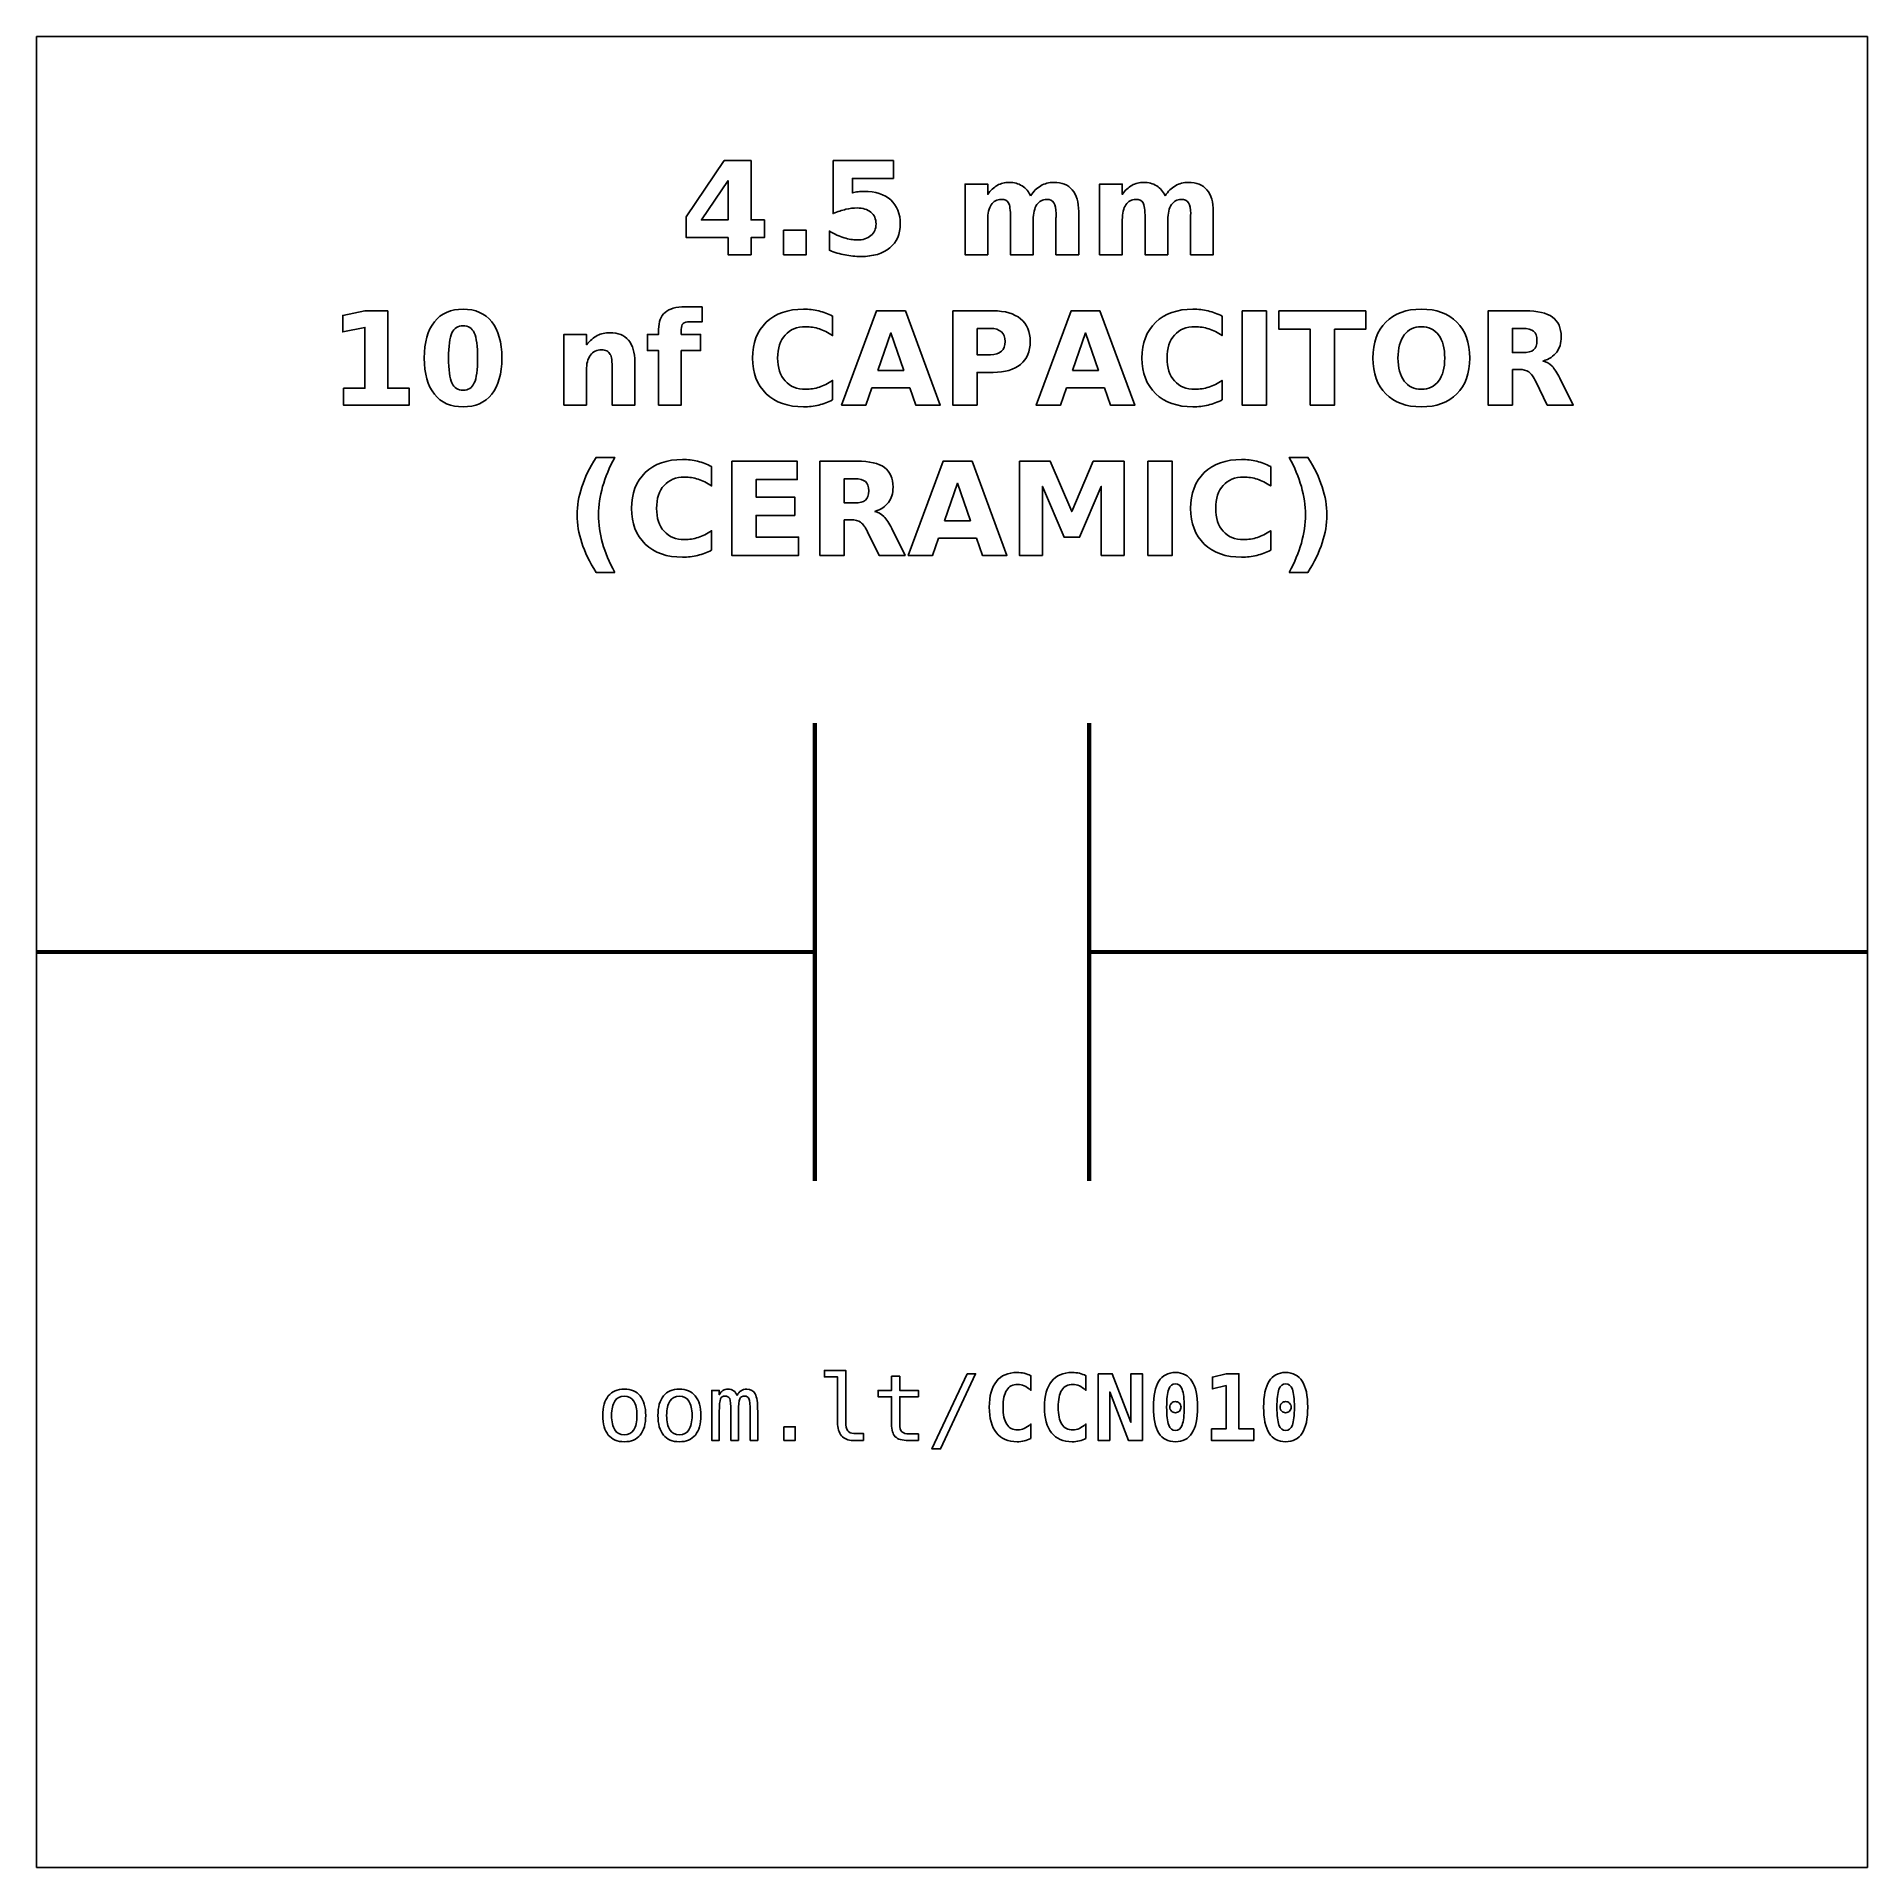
# Model space of a CAD drawing. Header units: centimetres. Extents: x -11.5 to -9.5, y -15.85 to -13.85.
import ezdxf

# ---------------------------------------------------------------- set-up
doc = ezdxf.new("R2010")
doc.units = ezdxf.units.CM
doc.header["$MEASUREMENT"] = 0
doc.layers.add('Layer 1', color=7, linetype='Continuous')

msp = doc.modelspace()

# ---------------------------------------------------------------- linework, layer by layer
at = {"layer": 'Layer 1', "color": 7}
msp.add_open_spline([(-11.5, -13.85), (-11.5, -13.85), (-9.5, -13.85), (-9.5, -13.85), (-9.5, -13.85), (-9.5, -13.85), (-9.5, -15.85), (-9.5, -15.85), (-9.5, -15.85), (-9.5, -15.85), (-11.5, -15.85), (-11.5, -15.85), (-11.5, -15.85), (-11.5, -15.85), (-11.5, -13.85), (-11.5, -13.85)], degree=3, knots=[0, 0, 0, 0, 0.25, 0.25, 0.25, 0.25, 0.5, 0.5, 0.5, 0.5, 0.75, 0.75, 0.75, 0.75, 1, 1, 1, 1], dxfattribs=at)
at = {"layer": 'Layer 1', "color": 250}
for points, knots in [([(-10.74905, -13.98534), (-10.74905, -13.98534), (-10.71955, -13.98534), (-10.71955, -13.98534), (-10.71955, -13.98534), (-10.71955, -13.98534), (-10.71955, -14.05025), (-10.71955, -14.05025), (-10.71955, -14.05025), (-10.71955, -14.05025), (-10.70488, -14.05025), (-10.70488, -14.05025), (-10.70488, -14.05025), (-10.70488, -14.05025), (-10.70488, -14.06947), (-10.70488, -14.06947), (-10.70488, -14.06947), (-10.70488, -14.06947), (-10.71955, -14.06947), (-10.71955, -14.06947), (-10.71955, -14.06947), (-10.71955, -14.06947), (-10.71955, -14.08821), (-10.71955, -14.08821), (-10.71955, -14.08821), (-10.71955, -14.08821), (-10.74462, -14.08821), (-10.74462, -14.08821), (-10.74462, -14.08821), (-10.74462, -14.08821), (-10.74462, -14.06947), (-10.74462, -14.06947), (-10.74462, -14.06947), (-10.74462, -14.06947), (-10.79025, -14.06947), (-10.79025, -14.06947), (-10.79025, -14.06947), (-10.79025, -14.06947), (-10.79025, -14.04672), (-10.79025, -14.04672), (-10.79025, -14.04672), (-10.79025, -14.04672), (-10.74905, -13.98534), (-10.74905, -13.98534)], [0, 0, 0, 0, 0.0909091, 0.0909091, 0.0909091, 0.0909091, 0.1818182, 0.1818182, 0.1818182, 0.1818182, 0.2727273, 0.2727273, 0.2727273, 0.2727273, 0.3636364, 0.3636364, 0.3636364, 0.3636364, 0.4545455, 0.4545455, 0.4545455, 0.4545455, 0.5454545, 0.5454545, 0.5454545, 0.5454545, 0.6363636, 0.6363636, 0.6363636, 0.6363636, 0.7272727, 0.7272727, 0.7272727, 0.7272727, 0.8181818, 0.8181818, 0.8181818, 0.8181818, 0.9090909, 0.9090909, 0.9090909, 0.9090909, 1, 1, 1, 1]), ([(-10.62985, -13.98534), (-10.62985, -13.98534), (-10.56391, -13.98534), (-10.56391, -13.98534), (-10.56391, -13.98534), (-10.56391, -13.98534), (-10.56391, -14.00484), (-10.56391, -14.00484), (-10.56391, -14.00484), (-10.56391, -14.00484), (-10.60871, -14.00484), (-10.60871, -14.00484), (-10.60871, -14.00484), (-10.60871, -14.00484), (-10.60871, -14.02076), (-10.60871, -14.02076), (-10.60871, -14.02076), (-10.60669, -14.02022), (-10.60466, -14.0198), (-10.60262, -14.01949), (-10.60262, -14.01949), (-10.60057, -14.01918), (-10.59843, -14.01904), (-10.59624, -14.01904), (-10.59624, -14.01904), (-10.58369, -14.01904), (-10.57393, -14.02217), (-10.56694, -14.02845), (-10.56694, -14.02845), (-10.55996, -14.03471), (-10.55648, -14.04345), (-10.55648, -14.05465), (-10.55648, -14.05465), (-10.55648, -14.06577), (-10.56029, -14.07448), (-10.56788, -14.08078), (-10.56788, -14.08078), (-10.57548, -14.08706), (-10.58604, -14.09021), (-10.59954, -14.09021), (-10.59954, -14.09021), (-10.60537, -14.09021), (-10.61116, -14.08964), (-10.61687, -14.08852), (-10.61687, -14.08852), (-10.62259, -14.08739), (-10.62828, -14.08569), (-10.63392, -14.08339), (-10.63392, -14.08339), (-10.63392, -14.08339), (-10.63392, -14.0625), (-10.63392, -14.0625), (-10.63392, -14.0625), (-10.62832, -14.06573), (-10.62301, -14.06813), (-10.61798, -14.06972), (-10.61798, -14.06972), (-10.61294, -14.07135), (-10.60819, -14.07215), (-10.60375, -14.07215), (-10.60375, -14.07215), (-10.5973, -14.07215), (-10.59225, -14.07057), (-10.58855, -14.06742), (-10.58855, -14.06742), (-10.58486, -14.06429), (-10.583, -14.06004), (-10.583, -14.05465), (-10.583, -14.05465), (-10.583, -14.04924), (-10.58486, -14.04498), (-10.58855, -14.04186), (-10.58855, -14.04186), (-10.59225, -14.03873), (-10.5973, -14.03718), (-10.60375, -14.03718), (-10.60375, -14.03718), (-10.60756, -14.03718), (-10.61163, -14.03767), (-10.61593, -14.03866), (-10.61593, -14.03866), (-10.62026, -14.03964), (-10.62489, -14.04117), (-10.62985, -14.04324), (-10.62985, -14.04324), (-10.62985, -14.04324), (-10.62985, -13.98534), (-10.62985, -13.98534)], [0, 0, 0, 0, 0.0454545, 0.0454545, 0.0454545, 0.0454545, 0.0909091, 0.0909091, 0.0909091, 0.0909091, 0.1363636, 0.1363636, 0.1363636, 0.1363636, 0.1818182, 0.1818182, 0.1818182, 0.1818182, 0.2272727, 0.2272727, 0.2272727, 0.2272727, 0.2727273, 0.2727273, 0.2727273, 0.2727273, 0.3181818, 0.3181818, 0.3181818, 0.3181818, 0.3636364, 0.3636364, 0.3636364, 0.3636364, 0.4090909, 0.4090909, 0.4090909, 0.4090909, 0.4545455, 0.4545455, 0.4545455, 0.4545455, 0.5, 0.5, 0.5, 0.5, 0.5454545, 0.5454545, 0.5454545, 0.5454545, 0.5909091, 0.5909091, 0.5909091, 0.5909091, 0.6363636, 0.6363636, 0.6363636, 0.6363636, 0.6818182, 0.6818182, 0.6818182, 0.6818182, 0.7272727, 0.7272727, 0.7272727, 0.7272727, 0.7727273, 0.7727273, 0.7727273, 0.7727273, 0.8181818, 0.8181818, 0.8181818, 0.8181818, 0.8636364, 0.8636364, 0.8636364, 0.8636364, 0.9090909, 0.9090909, 0.9090909, 0.9090909, 0.9545455, 0.9545455, 0.9545455, 0.9545455, 1, 1, 1, 1]), ([(-10.74462, -14.00719), (-10.74462, -14.00719), (-10.77372, -14.05025), (-10.77372, -14.05025), (-10.77372, -14.05025), (-10.77372, -14.05025), (-10.74462, -14.05025), (-10.74462, -14.05025), (-10.74462, -14.05025), (-10.74462, -14.05025), (-10.74462, -14.00719), (-10.74462, -14.00719)], [0, 0, 0, 0, 0.3333333, 0.3333333, 0.3333333, 0.3333333, 0.6666667, 0.6666667, 0.6666667, 0.6666667, 1, 1, 1, 1]), ([(-10.41412, -14.02386), (-10.41099, -14.01909), (-10.4073, -14.01544), (-10.40299, -14.01295), (-10.40299, -14.01295), (-10.39869, -14.01043), (-10.39399, -14.00919), (-10.38884, -14.00919), (-10.38884, -14.00919), (-10.37997, -14.00919), (-10.37322, -14.01192), (-10.36859, -14.0174), (-10.36859, -14.0174), (-10.36395, -14.02285), (-10.36162, -14.0308), (-10.36162, -14.04122), (-10.36162, -14.04122), (-10.36162, -14.04122), (-10.36162, -14.08821), (-10.36162, -14.08821), (-10.36162, -14.08821), (-10.36162, -14.08821), (-10.38644, -14.08821), (-10.38644, -14.08821), (-10.38644, -14.08821), (-10.38644, -14.08821), (-10.38644, -14.04797), (-10.38644, -14.04797), (-10.38644, -14.04797), (-10.38639, -14.04738), (-10.38637, -14.04677), (-10.38634, -14.04611), (-10.38634, -14.04611), (-10.38632, -14.04548), (-10.3863, -14.04456), (-10.3863, -14.04336), (-10.3863, -14.04336), (-10.3863, -14.0379), (-10.38709, -14.03393), (-10.38872, -14.03148), (-10.38872, -14.03148), (-10.39032, -14.02901), (-10.3929, -14.02779), (-10.39648, -14.02779), (-10.39648, -14.02779), (-10.40118, -14.02779), (-10.40478, -14.02972), (-10.40734, -14.03358), (-10.40734, -14.03358), (-10.40988, -14.03743), (-10.4112, -14.04301), (-10.4113, -14.05032), (-10.4113, -14.05032), (-10.4113, -14.05032), (-10.4113, -14.08821), (-10.4113, -14.08821), (-10.4113, -14.08821), (-10.4113, -14.08821), (-10.43611, -14.08821), (-10.43611, -14.08821), (-10.43611, -14.08821), (-10.43611, -14.08821), (-10.43611, -14.04797), (-10.43611, -14.04797), (-10.43611, -14.04797), (-10.43611, -14.03943), (-10.43684, -14.03393), (-10.43832, -14.03148), (-10.43832, -14.03148), (-10.43978, -14.02901), (-10.44239, -14.02779), (-10.44615, -14.02779), (-10.44615, -14.02779), (-10.4509, -14.02779), (-10.45455, -14.02974), (-10.45711, -14.03362), (-10.45711, -14.03362), (-10.45967, -14.0375), (-10.46097, -14.04303), (-10.46097, -14.05025), (-10.46097, -14.05025), (-10.46097, -14.05025), (-10.46097, -14.08821), (-10.46097, -14.08821), (-10.46097, -14.08821), (-10.46097, -14.08821), (-10.48578, -14.08821), (-10.48578, -14.08821), (-10.48578, -14.08821), (-10.48578, -14.08821), (-10.48578, -14.01105), (-10.48578, -14.01105), (-10.48578, -14.01105), (-10.48578, -14.01105), (-10.46097, -14.01105), (-10.46097, -14.01105), (-10.46097, -14.01105), (-10.46097, -14.01105), (-10.46097, -14.02236), (-10.46097, -14.02236), (-10.46097, -14.02236), (-10.45793, -14.01798), (-10.45445, -14.01472), (-10.45052, -14.0125), (-10.45052, -14.0125), (-10.4466, -14.01029), (-10.44227, -14.00919), (-10.43754, -14.00919), (-10.43754, -14.00919), (-10.43223, -14.00919), (-10.4275, -14.01048), (-10.42343, -14.01305), (-10.42343, -14.01305), (-10.41934, -14.01563), (-10.41623, -14.01923), (-10.41412, -14.02386)], [0, 0, 0, 0, 0.0344828, 0.0344828, 0.0344828, 0.0344828, 0.0689655, 0.0689655, 0.0689655, 0.0689655, 0.1034483, 0.1034483, 0.1034483, 0.1034483, 0.137931, 0.137931, 0.137931, 0.137931, 0.1724138, 0.1724138, 0.1724138, 0.1724138, 0.2068966, 0.2068966, 0.2068966, 0.2068966, 0.2413793, 0.2413793, 0.2413793, 0.2413793, 0.2758621, 0.2758621, 0.2758621, 0.2758621, 0.3103448, 0.3103448, 0.3103448, 0.3103448, 0.3448276, 0.3448276, 0.3448276, 0.3448276, 0.3793103, 0.3793103, 0.3793103, 0.3793103, 0.4137931, 0.4137931, 0.4137931, 0.4137931, 0.4482759, 0.4482759, 0.4482759, 0.4482759, 0.4827586, 0.4827586, 0.4827586, 0.4827586, 0.5172414, 0.5172414, 0.5172414, 0.5172414, 0.5517241, 0.5517241, 0.5517241, 0.5517241, 0.5862069, 0.5862069, 0.5862069, 0.5862069, 0.6206897, 0.6206897, 0.6206897, 0.6206897, 0.6551724, 0.6551724, 0.6551724, 0.6551724, 0.6896552, 0.6896552, 0.6896552, 0.6896552, 0.7241379, 0.7241379, 0.7241379, 0.7241379, 0.7586207, 0.7586207, 0.7586207, 0.7586207, 0.7931034, 0.7931034, 0.7931034, 0.7931034, 0.8275862, 0.8275862, 0.8275862, 0.8275862, 0.862069, 0.862069, 0.862069, 0.862069, 0.8965517, 0.8965517, 0.8965517, 0.8965517, 0.9310345, 0.9310345, 0.9310345, 0.9310345, 0.9655172, 0.9655172, 0.9655172, 0.9655172, 1, 1, 1, 1]), ([(-10.26708, -14.02386), (-10.26395, -14.01909), (-10.26026, -14.01544), (-10.25595, -14.01295), (-10.25595, -14.01295), (-10.25165, -14.01043), (-10.24695, -14.00919), (-10.2418, -14.00919), (-10.2418, -14.00919), (-10.23293, -14.00919), (-10.22618, -14.01192), (-10.22155, -14.0174), (-10.22155, -14.0174), (-10.21691, -14.02285), (-10.21458, -14.0308), (-10.21458, -14.04122), (-10.21458, -14.04122), (-10.21458, -14.04122), (-10.21458, -14.08821), (-10.21458, -14.08821), (-10.21458, -14.08821), (-10.21458, -14.08821), (-10.2394, -14.08821), (-10.2394, -14.08821), (-10.2394, -14.08821), (-10.2394, -14.08821), (-10.2394, -14.04797), (-10.2394, -14.04797), (-10.2394, -14.04797), (-10.23935, -14.04738), (-10.23933, -14.04677), (-10.2393, -14.04611), (-10.2393, -14.04611), (-10.23928, -14.04548), (-10.23926, -14.04456), (-10.23926, -14.04336), (-10.23926, -14.04336), (-10.23926, -14.0379), (-10.24005, -14.03393), (-10.24168, -14.03148), (-10.24168, -14.03148), (-10.24328, -14.02901), (-10.24586, -14.02779), (-10.24944, -14.02779), (-10.24944, -14.02779), (-10.25414, -14.02779), (-10.25774, -14.02972), (-10.2603, -14.03358), (-10.2603, -14.03358), (-10.26284, -14.03743), (-10.26416, -14.04301), (-10.26426, -14.05032), (-10.26426, -14.05032), (-10.26426, -14.05032), (-10.26426, -14.08821), (-10.26426, -14.08821), (-10.26426, -14.08821), (-10.26426, -14.08821), (-10.28907, -14.08821), (-10.28907, -14.08821), (-10.28907, -14.08821), (-10.28907, -14.08821), (-10.28907, -14.04797), (-10.28907, -14.04797), (-10.28907, -14.04797), (-10.28907, -14.03943), (-10.2898, -14.03393), (-10.29128, -14.03148), (-10.29128, -14.03148), (-10.29274, -14.02901), (-10.29535, -14.02779), (-10.29911, -14.02779), (-10.29911, -14.02779), (-10.30386, -14.02779), (-10.30751, -14.02974), (-10.31007, -14.03362), (-10.31007, -14.03362), (-10.31263, -14.0375), (-10.31393, -14.04303), (-10.31393, -14.05025), (-10.31393, -14.05025), (-10.31393, -14.05025), (-10.31393, -14.08821), (-10.31393, -14.08821), (-10.31393, -14.08821), (-10.31393, -14.08821), (-10.33874, -14.08821), (-10.33874, -14.08821), (-10.33874, -14.08821), (-10.33874, -14.08821), (-10.33874, -14.01105), (-10.33874, -14.01105), (-10.33874, -14.01105), (-10.33874, -14.01105), (-10.31393, -14.01105), (-10.31393, -14.01105), (-10.31393, -14.01105), (-10.31393, -14.01105), (-10.31393, -14.02236), (-10.31393, -14.02236), (-10.31393, -14.02236), (-10.31089, -14.01798), (-10.30741, -14.01472), (-10.30348, -14.0125), (-10.30348, -14.0125), (-10.29956, -14.01029), (-10.29523, -14.00919), (-10.2905, -14.00919), (-10.2905, -14.00919), (-10.28519, -14.00919), (-10.28046, -14.01048), (-10.27639, -14.01305), (-10.27639, -14.01305), (-10.2723, -14.01563), (-10.26919, -14.01923), (-10.26708, -14.02386)], [0, 0, 0, 0, 0.0344828, 0.0344828, 0.0344828, 0.0344828, 0.0689655, 0.0689655, 0.0689655, 0.0689655, 0.1034483, 0.1034483, 0.1034483, 0.1034483, 0.137931, 0.137931, 0.137931, 0.137931, 0.1724138, 0.1724138, 0.1724138, 0.1724138, 0.2068966, 0.2068966, 0.2068966, 0.2068966, 0.2413793, 0.2413793, 0.2413793, 0.2413793, 0.2758621, 0.2758621, 0.2758621, 0.2758621, 0.3103448, 0.3103448, 0.3103448, 0.3103448, 0.3448276, 0.3448276, 0.3448276, 0.3448276, 0.3793103, 0.3793103, 0.3793103, 0.3793103, 0.4137931, 0.4137931, 0.4137931, 0.4137931, 0.4482759, 0.4482759, 0.4482759, 0.4482759, 0.4827586, 0.4827586, 0.4827586, 0.4827586, 0.5172414, 0.5172414, 0.5172414, 0.5172414, 0.5517241, 0.5517241, 0.5517241, 0.5517241, 0.5862069, 0.5862069, 0.5862069, 0.5862069, 0.6206897, 0.6206897, 0.6206897, 0.6206897, 0.6551724, 0.6551724, 0.6551724, 0.6551724, 0.6896552, 0.6896552, 0.6896552, 0.6896552, 0.7241379, 0.7241379, 0.7241379, 0.7241379, 0.7586207, 0.7586207, 0.7586207, 0.7586207, 0.7931034, 0.7931034, 0.7931034, 0.7931034, 0.8275862, 0.8275862, 0.8275862, 0.8275862, 0.862069, 0.862069, 0.862069, 0.862069, 0.8965517, 0.8965517, 0.8965517, 0.8965517, 0.9310345, 0.9310345, 0.9310345, 0.9310345, 0.9655172, 0.9655172, 0.9655172, 0.9655172, 1, 1, 1, 1]), ([(-10.68402, -14.06154), (-10.68402, -14.06154), (-10.6592, -14.06154), (-10.6592, -14.06154), (-10.6592, -14.06154), (-10.6592, -14.06154), (-10.6592, -14.08821), (-10.6592, -14.08821), (-10.6592, -14.08821), (-10.6592, -14.08821), (-10.68402, -14.08821), (-10.68402, -14.08821), (-10.68402, -14.08821), (-10.68402, -14.08821), (-10.68402, -14.06154), (-10.68402, -14.06154)], [0, 0, 0, 0, 0.25, 0.25, 0.25, 0.25, 0.5, 0.5, 0.5, 0.5, 0.75, 0.75, 0.75, 0.75, 1, 1, 1, 1]), ([(-11.16487, -14.23414), (-11.16487, -14.23414), (-11.14144, -14.23414), (-11.14144, -14.23414), (-11.14144, -14.23414), (-11.14144, -14.23414), (-11.14144, -14.16765), (-11.14144, -14.16765), (-11.14144, -14.16765), (-11.14144, -14.16765), (-11.16548, -14.17262), (-11.16548, -14.17262), (-11.16548, -14.17262), (-11.16548, -14.17262), (-11.16548, -14.15455), (-11.16548, -14.15455), (-11.16548, -14.15455), (-11.16548, -14.15455), (-11.14158, -14.14959), (-11.14158, -14.14959), (-11.14158, -14.14959), (-11.14158, -14.14959), (-11.11637, -14.14959), (-11.11637, -14.14959), (-11.11637, -14.14959), (-11.11637, -14.14959), (-11.11637, -14.23414), (-11.11637, -14.23414), (-11.11637, -14.23414), (-11.11637, -14.23414), (-11.09295, -14.23414), (-11.09295, -14.23414), (-11.09295, -14.23414), (-11.09295, -14.23414), (-11.09295, -14.25246), (-11.09295, -14.25246), (-11.09295, -14.25246), (-11.09295, -14.25246), (-11.16487, -14.25246), (-11.16487, -14.25246), (-11.16487, -14.25246), (-11.16487, -14.25246), (-11.16487, -14.23414), (-11.16487, -14.23414)], [0, 0, 0, 0, 0.0909091, 0.0909091, 0.0909091, 0.0909091, 0.1818182, 0.1818182, 0.1818182, 0.1818182, 0.2727273, 0.2727273, 0.2727273, 0.2727273, 0.3636364, 0.3636364, 0.3636364, 0.3636364, 0.4545455, 0.4545455, 0.4545455, 0.4545455, 0.5454545, 0.5454545, 0.5454545, 0.5454545, 0.6363636, 0.6363636, 0.6363636, 0.6363636, 0.7272727, 0.7272727, 0.7272727, 0.7272727, 0.8181818, 0.8181818, 0.8181818, 0.8181818, 0.9090909, 0.9090909, 0.9090909, 0.9090909, 1, 1, 1, 1]), ([(-10.99177, -14.20112), (-10.99177, -14.21817), (-10.99544, -14.23132), (-11.0028, -14.24058), (-11.0028, -14.24058), (-11.01014, -14.24983), (-11.02058, -14.25446), (-11.03408, -14.25446), (-11.03408, -14.25446), (-11.04763, -14.25446), (-11.05809, -14.24983), (-11.06543, -14.24058), (-11.06543, -14.24058), (-11.07279, -14.23132), (-11.07646, -14.21817), (-11.07646, -14.20112), (-11.07646, -14.20112), (-11.07646, -14.18405), (-11.07279, -14.17087), (-11.06543, -14.16161), (-11.06543, -14.16161), (-11.05809, -14.15237), (-11.04763, -14.14773), (-11.03408, -14.14773), (-11.03408, -14.14773), (-11.02058, -14.14773), (-11.01014, -14.15237), (-11.0028, -14.16161), (-11.0028, -14.16161), (-10.99544, -14.17087), (-10.99177, -14.18405), (-10.99177, -14.20112)], [0, 0, 0, 0, 0.125, 0.125, 0.125, 0.125, 0.25, 0.25, 0.25, 0.25, 0.375, 0.375, 0.375, 0.375, 0.5, 0.5, 0.5, 0.5, 0.625, 0.625, 0.625, 0.625, 0.75, 0.75, 0.75, 0.75, 0.875, 0.875, 0.875, 0.875, 1, 1, 1, 1]), ([(-10.77279, -14.14524), (-10.77279, -14.14524), (-10.77279, -14.16142), (-10.77279, -14.16142), (-10.77279, -14.16142), (-10.77279, -14.16142), (-10.78645, -14.16142), (-10.78645, -14.16142), (-10.78645, -14.16142), (-10.78993, -14.16142), (-10.79238, -14.16206), (-10.79374, -14.16333), (-10.79374, -14.16333), (-10.79513, -14.1646), (-10.79581, -14.16678), (-10.79581, -14.16991), (-10.79581, -14.16991), (-10.79581, -14.16991), (-10.79581, -14.1753), (-10.79581, -14.1753), (-10.79581, -14.1753), (-10.79581, -14.1753), (-10.77474, -14.1753), (-10.77474, -14.1753), (-10.77474, -14.1753), (-10.77474, -14.1753), (-10.77474, -14.19294), (-10.77474, -14.19294), (-10.77474, -14.19294), (-10.77474, -14.19294), (-10.79581, -14.19294), (-10.79581, -14.19294), (-10.79581, -14.19294), (-10.79581, -14.19294), (-10.79581, -14.25246), (-10.79581, -14.25246), (-10.79581, -14.25246), (-10.79581, -14.25246), (-10.82048, -14.25246), (-10.82048, -14.25246), (-10.82048, -14.25246), (-10.82048, -14.25246), (-10.82048, -14.19294), (-10.82048, -14.19294), (-10.82048, -14.19294), (-10.82048, -14.19294), (-10.83274, -14.19294), (-10.83274, -14.19294), (-10.83274, -14.19294), (-10.83274, -14.19294), (-10.83274, -14.1753), (-10.83274, -14.1753), (-10.83274, -14.1753), (-10.83274, -14.1753), (-10.82048, -14.1753), (-10.82048, -14.1753), (-10.82048, -14.1753), (-10.82048, -14.1753), (-10.82048, -14.16991), (-10.82048, -14.16991), (-10.82048, -14.16991), (-10.82048, -14.16151), (-10.81813, -14.15528), (-10.81345, -14.15126), (-10.81345, -14.15126), (-10.80877, -14.14724), (-10.8015, -14.14524), (-10.79167, -14.14524), (-10.79167, -14.14524), (-10.79167, -14.14524), (-10.77279, -14.14524), (-10.77279, -14.14524)], [0, 0, 0, 0, 0.0555556, 0.0555556, 0.0555556, 0.0555556, 0.1111111, 0.1111111, 0.1111111, 0.1111111, 0.1666667, 0.1666667, 0.1666667, 0.1666667, 0.2222222, 0.2222222, 0.2222222, 0.2222222, 0.2777778, 0.2777778, 0.2777778, 0.2777778, 0.3333333, 0.3333333, 0.3333333, 0.3333333, 0.3888889, 0.3888889, 0.3888889, 0.3888889, 0.4444444, 0.4444444, 0.4444444, 0.4444444, 0.5, 0.5, 0.5, 0.5, 0.5555556, 0.5555556, 0.5555556, 0.5555556, 0.6111111, 0.6111111, 0.6111111, 0.6111111, 0.6666667, 0.6666667, 0.6666667, 0.6666667, 0.7222222, 0.7222222, 0.7222222, 0.7222222, 0.7777778, 0.7777778, 0.7777778, 0.7777778, 0.8333333, 0.8333333, 0.8333333, 0.8333333, 0.8888889, 0.8888889, 0.8888889, 0.8888889, 0.9444444, 0.9444444, 0.9444444, 0.9444444, 1, 1, 1, 1]), ([(-10.63039, -14.24682), (-10.63525, -14.24933), (-10.64033, -14.25124), (-10.64563, -14.25253), (-10.64563, -14.25253), (-10.65089, -14.25382), (-10.65642, -14.25446), (-10.66216, -14.25446), (-10.66216, -14.25446), (-10.67928, -14.25446), (-10.69285, -14.24966), (-10.70287, -14.24009), (-10.70287, -14.24009), (-10.71289, -14.23052), (-10.7179, -14.21754), (-10.7179, -14.20112), (-10.7179, -14.20112), (-10.7179, -14.18468), (-10.71289, -14.17167), (-10.70287, -14.1621), (-10.70287, -14.1621), (-10.69285, -14.15253), (-10.67928, -14.14773), (-10.66216, -14.14773), (-10.66216, -14.14773), (-10.65642, -14.14773), (-10.65089, -14.14837), (-10.64563, -14.14966), (-10.64563, -14.14966), (-10.64033, -14.15095), (-10.63525, -14.15286), (-10.63039, -14.15538), (-10.63039, -14.15538), (-10.63039, -14.15538), (-10.63039, -14.17666), (-10.63039, -14.17666), (-10.63039, -14.17666), (-10.6353, -14.1733), (-10.64015, -14.17085), (-10.64492, -14.1693), (-10.64492, -14.1693), (-10.64969, -14.16772), (-10.65473, -14.16695), (-10.66002, -14.16695), (-10.66002, -14.16695), (-10.66947, -14.16695), (-10.67693, -14.16998), (-10.68234, -14.17605), (-10.68234, -14.17605), (-10.68777, -14.18212), (-10.69048, -14.19047), (-10.69048, -14.20112), (-10.69048, -14.20112), (-10.69048, -14.21175), (-10.68777, -14.22008), (-10.68234, -14.22614), (-10.68234, -14.22614), (-10.67693, -14.23221), (-10.66947, -14.23524), (-10.66002, -14.23524), (-10.66002, -14.23524), (-10.65473, -14.23524), (-10.64969, -14.23447), (-10.64492, -14.23289), (-10.64492, -14.23289), (-10.64015, -14.23134), (-10.6353, -14.22889), (-10.63039, -14.22553), (-10.63039, -14.22553), (-10.63039, -14.22553), (-10.63039, -14.24682), (-10.63039, -14.24682)], [0, 0, 0, 0, 0.0555556, 0.0555556, 0.0555556, 0.0555556, 0.1111111, 0.1111111, 0.1111111, 0.1111111, 0.1666667, 0.1666667, 0.1666667, 0.1666667, 0.2222222, 0.2222222, 0.2222222, 0.2222222, 0.2777778, 0.2777778, 0.2777778, 0.2777778, 0.3333333, 0.3333333, 0.3333333, 0.3333333, 0.3888889, 0.3888889, 0.3888889, 0.3888889, 0.4444444, 0.4444444, 0.4444444, 0.4444444, 0.5, 0.5, 0.5, 0.5, 0.5555556, 0.5555556, 0.5555556, 0.5555556, 0.6111111, 0.6111111, 0.6111111, 0.6111111, 0.6666667, 0.6666667, 0.6666667, 0.6666667, 0.7222222, 0.7222222, 0.7222222, 0.7222222, 0.7777778, 0.7777778, 0.7777778, 0.7777778, 0.8333333, 0.8333333, 0.8333333, 0.8333333, 0.8888889, 0.8888889, 0.8888889, 0.8888889, 0.9444444, 0.9444444, 0.9444444, 0.9444444, 1, 1, 1, 1]), ([(-10.546, -14.23374), (-10.546, -14.23374), (-10.58749, -14.23374), (-10.58749, -14.23374), (-10.58749, -14.23374), (-10.58749, -14.23374), (-10.59403, -14.25246), (-10.59403, -14.25246), (-10.59403, -14.25246), (-10.59403, -14.25246), (-10.6207, -14.25246), (-10.6207, -14.25246), (-10.6207, -14.25246), (-10.6207, -14.25246), (-10.5826, -14.14959), (-10.5826, -14.14959), (-10.5826, -14.14959), (-10.5826, -14.14959), (-10.55097, -14.14959), (-10.55097, -14.14959), (-10.55097, -14.14959), (-10.55097, -14.14959), (-10.51287, -14.25246), (-10.51287, -14.25246), (-10.51287, -14.25246), (-10.51287, -14.25246), (-10.53954, -14.25246), (-10.53954, -14.25246), (-10.53954, -14.25246), (-10.53954, -14.25246), (-10.546, -14.23374), (-10.546, -14.23374)], [0, 0, 0, 0, 0.125, 0.125, 0.125, 0.125, 0.25, 0.25, 0.25, 0.25, 0.375, 0.375, 0.375, 0.375, 0.5, 0.5, 0.5, 0.5, 0.625, 0.625, 0.625, 0.625, 0.75, 0.75, 0.75, 0.75, 0.875, 0.875, 0.875, 0.875, 1, 1, 1, 1]), ([(-10.4992, -14.14959), (-10.4992, -14.14959), (-10.45518, -14.14959), (-10.45518, -14.14959), (-10.45518, -14.14959), (-10.44208, -14.14959), (-10.43203, -14.15251), (-10.42502, -14.15832), (-10.42502, -14.15832), (-10.41802, -14.16413), (-10.41451, -14.1724), (-10.41451, -14.18315), (-10.41451, -14.18315), (-10.41451, -14.19392), (-10.41802, -14.20222), (-10.42502, -14.20803), (-10.42502, -14.20803), (-10.43203, -14.21384), (-10.44208, -14.21676), (-10.45518, -14.21676), (-10.45518, -14.21676), (-10.45518, -14.21676), (-10.47267, -14.21676), (-10.47267, -14.21676), (-10.47267, -14.21676), (-10.47267, -14.21676), (-10.47267, -14.25246), (-10.47267, -14.25246), (-10.47267, -14.25246), (-10.47267, -14.25246), (-10.4992, -14.25246), (-10.4992, -14.25246), (-10.4992, -14.25246), (-10.4992, -14.25246), (-10.4992, -14.14959), (-10.4992, -14.14959)], [0, 0, 0, 0, 0.1111111, 0.1111111, 0.1111111, 0.1111111, 0.2222222, 0.2222222, 0.2222222, 0.2222222, 0.3333333, 0.3333333, 0.3333333, 0.3333333, 0.4444444, 0.4444444, 0.4444444, 0.4444444, 0.5555556, 0.5555556, 0.5555556, 0.5555556, 0.6666667, 0.6666667, 0.6666667, 0.6666667, 0.7777778, 0.7777778, 0.7777778, 0.7777778, 0.8888889, 0.8888889, 0.8888889, 0.8888889, 1, 1, 1, 1]), ([(-10.33337, -14.23374), (-10.33337, -14.23374), (-10.37486, -14.23374), (-10.37486, -14.23374), (-10.37486, -14.23374), (-10.37486, -14.23374), (-10.3814, -14.25246), (-10.3814, -14.25246), (-10.3814, -14.25246), (-10.3814, -14.25246), (-10.40807, -14.25246), (-10.40807, -14.25246), (-10.40807, -14.25246), (-10.40807, -14.25246), (-10.36997, -14.14959), (-10.36997, -14.14959), (-10.36997, -14.14959), (-10.36997, -14.14959), (-10.33834, -14.14959), (-10.33834, -14.14959), (-10.33834, -14.14959), (-10.33834, -14.14959), (-10.30024, -14.25246), (-10.30024, -14.25246), (-10.30024, -14.25246), (-10.30024, -14.25246), (-10.32691, -14.25246), (-10.32691, -14.25246), (-10.32691, -14.25246), (-10.32691, -14.25246), (-10.33337, -14.23374), (-10.33337, -14.23374)], [0, 0, 0, 0, 0.125, 0.125, 0.125, 0.125, 0.25, 0.25, 0.25, 0.25, 0.375, 0.375, 0.375, 0.375, 0.5, 0.5, 0.5, 0.5, 0.625, 0.625, 0.625, 0.625, 0.75, 0.75, 0.75, 0.75, 0.875, 0.875, 0.875, 0.875, 1, 1, 1, 1]), ([(-10.20499, -14.24682), (-10.20985, -14.24933), (-10.21493, -14.25124), (-10.22023, -14.25253), (-10.22023, -14.25253), (-10.22549, -14.25382), (-10.23102, -14.25446), (-10.23676, -14.25446), (-10.23676, -14.25446), (-10.25388, -14.25446), (-10.26745, -14.24966), (-10.27747, -14.24009), (-10.27747, -14.24009), (-10.28749, -14.23052), (-10.2925, -14.21754), (-10.2925, -14.20112), (-10.2925, -14.20112), (-10.2925, -14.18468), (-10.28749, -14.17167), (-10.27747, -14.1621), (-10.27747, -14.1621), (-10.26745, -14.15253), (-10.25388, -14.14773), (-10.23676, -14.14773), (-10.23676, -14.14773), (-10.23102, -14.14773), (-10.22549, -14.14837), (-10.22023, -14.14966), (-10.22023, -14.14966), (-10.21493, -14.15095), (-10.20985, -14.15286), (-10.20499, -14.15538), (-10.20499, -14.15538), (-10.20499, -14.15538), (-10.20499, -14.17666), (-10.20499, -14.17666), (-10.20499, -14.17666), (-10.2099, -14.1733), (-10.21475, -14.17085), (-10.21952, -14.1693), (-10.21952, -14.1693), (-10.22429, -14.16772), (-10.22933, -14.16695), (-10.23462, -14.16695), (-10.23462, -14.16695), (-10.24407, -14.16695), (-10.25153, -14.16998), (-10.25694, -14.17605), (-10.25694, -14.17605), (-10.26237, -14.18212), (-10.26508, -14.19047), (-10.26508, -14.20112), (-10.26508, -14.20112), (-10.26508, -14.21175), (-10.26237, -14.22008), (-10.25694, -14.22614), (-10.25694, -14.22614), (-10.25153, -14.23221), (-10.24407, -14.23524), (-10.23462, -14.23524), (-10.23462, -14.23524), (-10.22933, -14.23524), (-10.22429, -14.23447), (-10.21952, -14.23289), (-10.21952, -14.23289), (-10.21475, -14.23134), (-10.2099, -14.22889), (-10.20499, -14.22553), (-10.20499, -14.22553), (-10.20499, -14.22553), (-10.20499, -14.24682), (-10.20499, -14.24682)], [0, 0, 0, 0, 0.0555556, 0.0555556, 0.0555556, 0.0555556, 0.1111111, 0.1111111, 0.1111111, 0.1111111, 0.1666667, 0.1666667, 0.1666667, 0.1666667, 0.2222222, 0.2222222, 0.2222222, 0.2222222, 0.2777778, 0.2777778, 0.2777778, 0.2777778, 0.3333333, 0.3333333, 0.3333333, 0.3333333, 0.3888889, 0.3888889, 0.3888889, 0.3888889, 0.4444444, 0.4444444, 0.4444444, 0.4444444, 0.5, 0.5, 0.5, 0.5, 0.5555556, 0.5555556, 0.5555556, 0.5555556, 0.6111111, 0.6111111, 0.6111111, 0.6111111, 0.6666667, 0.6666667, 0.6666667, 0.6666667, 0.7222222, 0.7222222, 0.7222222, 0.7222222, 0.7777778, 0.7777778, 0.7777778, 0.7777778, 0.8333333, 0.8333333, 0.8333333, 0.8333333, 0.8888889, 0.8888889, 0.8888889, 0.8888889, 0.9444444, 0.9444444, 0.9444444, 0.9444444, 1, 1, 1, 1]), ([(-10.18302, -14.14959), (-10.18302, -14.14959), (-10.15649, -14.14959), (-10.15649, -14.14959), (-10.15649, -14.14959), (-10.15649, -14.14959), (-10.15649, -14.25246), (-10.15649, -14.25246), (-10.15649, -14.25246), (-10.15649, -14.25246), (-10.18302, -14.25246), (-10.18302, -14.25246), (-10.18302, -14.25246), (-10.18302, -14.25246), (-10.18302, -14.14959), (-10.18302, -14.14959)], [0, 0, 0, 0, 0.25, 0.25, 0.25, 0.25, 0.5, 0.5, 0.5, 0.5, 0.75, 0.75, 0.75, 0.75, 1, 1, 1, 1]), ([(-10.14281, -14.14959), (-10.14281, -14.14959), (-10.04801, -14.14959), (-10.04801, -14.14959), (-10.04801, -14.14959), (-10.04801, -14.14959), (-10.04801, -14.16965), (-10.04801, -14.16965), (-10.04801, -14.16965), (-10.04801, -14.16965), (-10.08211, -14.16965), (-10.08211, -14.16965), (-10.08211, -14.16965), (-10.08211, -14.16965), (-10.08211, -14.25246), (-10.08211, -14.25246), (-10.08211, -14.25246), (-10.08211, -14.25246), (-10.10864, -14.25246), (-10.10864, -14.25246), (-10.10864, -14.25246), (-10.10864, -14.25246), (-10.10864, -14.16965), (-10.10864, -14.16965), (-10.10864, -14.16965), (-10.10864, -14.16965), (-10.14281, -14.16965), (-10.14281, -14.16965), (-10.14281, -14.16965), (-10.14281, -14.16965), (-10.14281, -14.14959), (-10.14281, -14.14959)], [0, 0, 0, 0, 0.125, 0.125, 0.125, 0.125, 0.25, 0.25, 0.25, 0.25, 0.375, 0.375, 0.375, 0.375, 0.5, 0.5, 0.5, 0.5, 0.625, 0.625, 0.625, 0.625, 0.75, 0.75, 0.75, 0.75, 0.875, 0.875, 0.875, 0.875, 1, 1, 1, 1]), ([(-9.98728, -14.14773), (-9.97075, -14.14773), (-9.95779, -14.15246), (-9.94843, -14.16194), (-9.94843, -14.16194), (-9.93905, -14.17139), (-9.93437, -14.18444), (-9.93437, -14.20112), (-9.93437, -14.20112), (-9.93437, -14.21775), (-9.93905, -14.2308), (-9.94843, -14.24025), (-9.94843, -14.24025), (-9.95779, -14.24973), (-9.97075, -14.25446), (-9.98728, -14.25446), (-9.98728, -14.25446), (-10.00377, -14.25446), (-10.0167, -14.24973), (-10.02611, -14.24025), (-10.02611, -14.24025), (-10.03549, -14.2308), (-10.0402, -14.21775), (-10.0402, -14.20112), (-10.0402, -14.20112), (-10.0402, -14.18444), (-10.03549, -14.17139), (-10.02611, -14.16194), (-10.02611, -14.16194), (-10.0167, -14.15246), (-10.00377, -14.14773), (-9.98728, -14.14773)], [0, 0, 0, 0, 0.125, 0.125, 0.125, 0.125, 0.25, 0.25, 0.25, 0.25, 0.375, 0.375, 0.375, 0.375, 0.5, 0.5, 0.5, 0.5, 0.625, 0.625, 0.625, 0.625, 0.75, 0.75, 0.75, 0.75, 0.875, 0.875, 0.875, 0.875, 1, 1, 1, 1]), ([(-9.88777, -14.21354), (-9.88777, -14.21354), (-9.88777, -14.25246), (-9.88777, -14.25246), (-9.88777, -14.25246), (-9.88777, -14.25246), (-9.9143, -14.25246), (-9.9143, -14.25246), (-9.9143, -14.25246), (-9.9143, -14.25246), (-9.9143, -14.14959), (-9.9143, -14.14959), (-9.9143, -14.14959), (-9.9143, -14.14959), (-9.87378, -14.14959), (-9.87378, -14.14959), (-9.87378, -14.14959), (-9.86023, -14.14959), (-9.85028, -14.15187), (-9.84398, -14.15641), (-9.84398, -14.15641), (-9.83766, -14.16095), (-9.8345, -14.16815), (-9.8345, -14.17798), (-9.8345, -14.17798), (-9.8345, -14.18477), (-9.83615, -14.19037), (-9.83942, -14.19472), (-9.83942, -14.19472), (-9.84271, -14.1991), (-9.84767, -14.20232), (-9.85428, -14.20437), (-9.85428, -14.20437), (-9.85066, -14.20521), (-9.84739, -14.20707), (-9.84452, -14.20999), (-9.84452, -14.20999), (-9.84165, -14.2129), (-9.83876, -14.21732), (-9.83582, -14.22325), (-9.83582, -14.22325), (-9.83582, -14.22325), (-9.8214, -14.25246), (-9.8214, -14.25246), (-9.8214, -14.25246), (-9.8214, -14.25246), (-9.84967, -14.25246), (-9.84967, -14.25246), (-9.84967, -14.25246), (-9.84967, -14.25246), (-9.86221, -14.2269), (-9.86221, -14.2269), (-9.86221, -14.2269), (-9.86472, -14.22177), (-9.86729, -14.21824), (-9.8699, -14.21636), (-9.8699, -14.21636), (-9.87249, -14.21448), (-9.87594, -14.21354), (-9.88027, -14.21354), (-9.88027, -14.21354), (-9.88027, -14.21354), (-9.88777, -14.21354), (-9.88777, -14.21354)], [0, 0, 0, 0, 0.0625, 0.0625, 0.0625, 0.0625, 0.125, 0.125, 0.125, 0.125, 0.1875, 0.1875, 0.1875, 0.1875, 0.25, 0.25, 0.25, 0.25, 0.3125, 0.3125, 0.3125, 0.3125, 0.375, 0.375, 0.375, 0.375, 0.4375, 0.4375, 0.4375, 0.4375, 0.5, 0.5, 0.5, 0.5, 0.5625, 0.5625, 0.5625, 0.5625, 0.625, 0.625, 0.625, 0.625, 0.6875, 0.6875, 0.6875, 0.6875, 0.75, 0.75, 0.75, 0.75, 0.8125, 0.8125, 0.8125, 0.8125, 0.875, 0.875, 0.875, 0.875, 0.9375, 0.9375, 0.9375, 0.9375, 1, 1, 1, 1]), ([(-11.0183, -14.20093), (-11.0183, -14.18807), (-11.0195, -14.17901), (-11.02192, -14.17374), (-11.02192, -14.17374), (-11.02432, -14.1685), (-11.02839, -14.16587), (-11.03408, -14.16587), (-11.03408, -14.16587), (-11.03977, -14.16587), (-11.04384, -14.1685), (-11.04629, -14.17374), (-11.04629, -14.17374), (-11.04871, -14.17901), (-11.04993, -14.18807), (-11.04993, -14.20093), (-11.04993, -14.20093), (-11.04993, -14.21391), (-11.04871, -14.22309), (-11.04629, -14.2284), (-11.04629, -14.2284), (-11.04384, -14.23374), (-11.03977, -14.2364), (-11.03408, -14.2364), (-11.03408, -14.2364), (-11.02844, -14.2364), (-11.02439, -14.23374), (-11.02194, -14.2284), (-11.02194, -14.2284), (-11.01952, -14.22309), (-11.0183, -14.21391), (-11.0183, -14.20093)], [0, 0, 0, 0, 0.125, 0.125, 0.125, 0.125, 0.25, 0.25, 0.25, 0.25, 0.375, 0.375, 0.375, 0.375, 0.5, 0.5, 0.5, 0.5, 0.625, 0.625, 0.625, 0.625, 0.75, 0.75, 0.75, 0.75, 0.875, 0.875, 0.875, 0.875, 1, 1, 1, 1]), ([(-10.84645, -14.20547), (-10.84645, -14.20547), (-10.84645, -14.25246), (-10.84645, -14.25246), (-10.84645, -14.25246), (-10.84645, -14.25246), (-10.87126, -14.25246), (-10.87126, -14.25246), (-10.87126, -14.25246), (-10.87126, -14.25246), (-10.87126, -14.24482), (-10.87126, -14.24482), (-10.87126, -14.24482), (-10.87126, -14.24482), (-10.87126, -14.2165), (-10.87126, -14.2165), (-10.87126, -14.2165), (-10.87126, -14.20984), (-10.8714, -14.20524), (-10.87171, -14.20272), (-10.87171, -14.20272), (-10.87201, -14.2002), (-10.87253, -14.19834), (-10.87326, -14.19714), (-10.87326, -14.19714), (-10.87422, -14.19552), (-10.87554, -14.19428), (-10.87719, -14.19338), (-10.87719, -14.19338), (-10.87883, -14.19249), (-10.88072, -14.19204), (-10.88283, -14.19204), (-10.88283, -14.19204), (-10.88798, -14.19204), (-10.89203, -14.19402), (-10.89497, -14.19799), (-10.89497, -14.19799), (-10.89791, -14.20197), (-10.89937, -14.20747), (-10.89937, -14.2145), (-10.89937, -14.2145), (-10.89937, -14.2145), (-10.89937, -14.25246), (-10.89937, -14.25246), (-10.89937, -14.25246), (-10.89937, -14.25246), (-10.92404, -14.25246), (-10.92404, -14.25246), (-10.92404, -14.25246), (-10.92404, -14.25246), (-10.92404, -14.1753), (-10.92404, -14.1753), (-10.92404, -14.1753), (-10.92404, -14.1753), (-10.89937, -14.1753), (-10.89937, -14.1753), (-10.89937, -14.1753), (-10.89937, -14.1753), (-10.89937, -14.18661), (-10.89937, -14.18661), (-10.89937, -14.18661), (-10.89565, -14.18209), (-10.8917, -14.17878), (-10.88751, -14.17664), (-10.88751, -14.17664), (-10.88333, -14.1745), (-10.87872, -14.17344), (-10.87366, -14.17344), (-10.87366, -14.17344), (-10.86475, -14.17344), (-10.858, -14.17617), (-10.85336, -14.18165), (-10.85336, -14.18165), (-10.84875, -14.1871), (-10.84645, -14.19505), (-10.84645, -14.20547)], [0, 0, 0, 0, 0.0526316, 0.0526316, 0.0526316, 0.0526316, 0.1052632, 0.1052632, 0.1052632, 0.1052632, 0.1578947, 0.1578947, 0.1578947, 0.1578947, 0.2105263, 0.2105263, 0.2105263, 0.2105263, 0.2631579, 0.2631579, 0.2631579, 0.2631579, 0.3157895, 0.3157895, 0.3157895, 0.3157895, 0.3684211, 0.3684211, 0.3684211, 0.3684211, 0.4210526, 0.4210526, 0.4210526, 0.4210526, 0.4736842, 0.4736842, 0.4736842, 0.4736842, 0.5263158, 0.5263158, 0.5263158, 0.5263158, 0.5789474, 0.5789474, 0.5789474, 0.5789474, 0.6315789, 0.6315789, 0.6315789, 0.6315789, 0.6842105, 0.6842105, 0.6842105, 0.6842105, 0.7368421, 0.7368421, 0.7368421, 0.7368421, 0.7894737, 0.7894737, 0.7894737, 0.7894737, 0.8421053, 0.8421053, 0.8421053, 0.8421053, 0.8947368, 0.8947368, 0.8947368, 0.8947368, 0.9473684, 0.9473684, 0.9473684, 0.9473684, 1, 1, 1, 1]), ([(-10.58088, -14.21464), (-10.58088, -14.21464), (-10.55268, -14.21464), (-10.55268, -14.21464), (-10.55268, -14.21464), (-10.55268, -14.21464), (-10.56675, -14.17372), (-10.56675, -14.17372), (-10.56675, -14.17372), (-10.56675, -14.17372), (-10.58088, -14.21464), (-10.58088, -14.21464)], [0, 0, 0, 0, 0.3333333, 0.3333333, 0.3333333, 0.3333333, 0.6666667, 0.6666667, 0.6666667, 0.6666667, 1, 1, 1, 1]), ([(-10.47267, -14.16881), (-10.47267, -14.16881), (-10.47267, -14.19754), (-10.47267, -14.19754), (-10.47267, -14.19754), (-10.47267, -14.19754), (-10.458, -14.19754), (-10.458, -14.19754), (-10.458, -14.19754), (-10.45285, -14.19754), (-10.44887, -14.1963), (-10.44607, -14.19378), (-10.44607, -14.19378), (-10.44327, -14.19129), (-10.44186, -14.18774), (-10.44186, -14.18315), (-10.44186, -14.18315), (-10.44186, -14.17854), (-10.44327, -14.17501), (-10.44607, -14.17252), (-10.44607, -14.17252), (-10.44887, -14.17005), (-10.45285, -14.16881), (-10.458, -14.16881), (-10.458, -14.16881), (-10.458, -14.16881), (-10.47267, -14.16881), (-10.47267, -14.16881)], [0, 0, 0, 0, 0.1428571, 0.1428571, 0.1428571, 0.1428571, 0.2857143, 0.2857143, 0.2857143, 0.2857143, 0.4285714, 0.4285714, 0.4285714, 0.4285714, 0.5714286, 0.5714286, 0.5714286, 0.5714286, 0.7142857, 0.7142857, 0.7142857, 0.7142857, 0.8571429, 0.8571429, 0.8571429, 0.8571429, 1, 1, 1, 1]), ([(-10.36825, -14.21464), (-10.36825, -14.21464), (-10.34005, -14.21464), (-10.34005, -14.21464), (-10.34005, -14.21464), (-10.34005, -14.21464), (-10.35412, -14.17372), (-10.35412, -14.17372), (-10.35412, -14.17372), (-10.35412, -14.17372), (-10.36825, -14.21464), (-10.36825, -14.21464)], [0, 0, 0, 0, 0.3333333, 0.3333333, 0.3333333, 0.3333333, 0.6666667, 0.6666667, 0.6666667, 0.6666667, 1, 1, 1, 1]), ([(-9.98728, -14.16695), (-9.99537, -14.16695), (-10.00163, -14.16993), (-10.0061, -14.17591), (-10.0061, -14.17591), (-10.01054, -14.18188), (-10.01278, -14.19028), (-10.01278, -14.20112), (-10.01278, -14.20112), (-10.01278, -14.21194), (-10.01054, -14.22031), (-10.0061, -14.22628), (-10.0061, -14.22628), (-10.00163, -14.23226), (-9.99537, -14.23524), (-9.98728, -14.23524), (-9.98728, -14.23524), (-9.97914, -14.23524), (-9.97287, -14.23226), (-9.9684, -14.22628), (-9.9684, -14.22628), (-9.96395, -14.22031), (-9.96172, -14.21194), (-9.96172, -14.20112), (-9.96172, -14.20112), (-9.96172, -14.19028), (-9.96395, -14.18188), (-9.9684, -14.17591), (-9.9684, -14.17591), (-9.97287, -14.16993), (-9.97914, -14.16695), (-9.98728, -14.16695)], [0, 0, 0, 0, 0.125, 0.125, 0.125, 0.125, 0.25, 0.25, 0.25, 0.25, 0.375, 0.375, 0.375, 0.375, 0.5, 0.5, 0.5, 0.5, 0.625, 0.625, 0.625, 0.625, 0.75, 0.75, 0.75, 0.75, 0.875, 0.875, 0.875, 0.875, 1, 1, 1, 1]), ([(-9.8766, -14.19522), (-9.87105, -14.19522), (-9.86705, -14.19418), (-9.86465, -14.19211), (-9.86465, -14.19211), (-9.86223, -14.19004), (-9.86103, -14.18663), (-9.86103, -14.1819), (-9.86103, -14.1819), (-9.86103, -14.17722), (-9.86223, -14.17386), (-9.86465, -14.17184), (-9.86465, -14.17184), (-9.86705, -14.16982), (-9.87105, -14.16881), (-9.8766, -14.16881), (-9.8766, -14.16881), (-9.8766, -14.16881), (-9.88777, -14.16881), (-9.88777, -14.16881), (-9.88777, -14.16881), (-9.88777, -14.16881), (-9.88777, -14.19522), (-9.88777, -14.19522), (-9.88777, -14.19522), (-9.88777, -14.19522), (-9.8766, -14.19522), (-9.8766, -14.19522)], [0, 0, 0, 0, 0.1428571, 0.1428571, 0.1428571, 0.1428571, 0.2857143, 0.2857143, 0.2857143, 0.2857143, 0.4285714, 0.4285714, 0.4285714, 0.4285714, 0.5714286, 0.5714286, 0.5714286, 0.5714286, 0.7142857, 0.7142857, 0.7142857, 0.7142857, 0.8571429, 0.8571429, 0.8571429, 0.8571429, 1, 1, 1, 1]), ([(-10.86844, -14.43531), (-10.86844, -14.43531), (-10.8889, -14.43531), (-10.8889, -14.43531), (-10.8889, -14.43531), (-10.89593, -14.42398), (-10.90113, -14.41318), (-10.90447, -14.40295), (-10.90447, -14.40295), (-10.90783, -14.39274), (-10.9095, -14.38261), (-10.9095, -14.37254), (-10.9095, -14.37254), (-10.9095, -14.36248), (-10.90781, -14.35229), (-10.90445, -14.34199), (-10.90445, -14.34199), (-10.90106, -14.33167), (-10.89589, -14.3209), (-10.8889, -14.30963), (-10.8889, -14.30963), (-10.8889, -14.30963), (-10.86844, -14.30963), (-10.86844, -14.30963), (-10.86844, -14.30963), (-10.87432, -14.32052), (-10.87872, -14.33117), (-10.88166, -14.34157), (-10.88166, -14.34157), (-10.8846, -14.35196), (-10.88608, -14.36224), (-10.88608, -14.3724), (-10.88608, -14.3724), (-10.88608, -14.38256), (-10.88462, -14.39284), (-10.88171, -14.40328), (-10.88171, -14.40328), (-10.87879, -14.4137), (-10.87437, -14.42438), (-10.86844, -14.43531)], [0, 0, 0, 0, 0.1, 0.1, 0.1, 0.1, 0.2, 0.2, 0.2, 0.2, 0.3, 0.3, 0.3, 0.3, 0.4, 0.4, 0.4, 0.4, 0.5, 0.5, 0.5, 0.5, 0.6, 0.6, 0.6, 0.6, 0.7, 0.7, 0.7, 0.7, 0.8, 0.8, 0.8, 0.8, 0.9, 0.9, 0.9, 0.9, 1, 1, 1, 1]), ([(-10.76261, -14.41107), (-10.76747, -14.41358), (-10.77255, -14.41549), (-10.77785, -14.41678), (-10.77785, -14.41678), (-10.78311, -14.41807), (-10.78864, -14.41871), (-10.79438, -14.41871), (-10.79438, -14.41871), (-10.8115, -14.41871), (-10.82507, -14.41391), (-10.83509, -14.40434), (-10.83509, -14.40434), (-10.84511, -14.39477), (-10.85012, -14.38179), (-10.85012, -14.36537), (-10.85012, -14.36537), (-10.85012, -14.34893), (-10.84511, -14.33592), (-10.83509, -14.32635), (-10.83509, -14.32635), (-10.82507, -14.31678), (-10.8115, -14.31198), (-10.79438, -14.31198), (-10.79438, -14.31198), (-10.78864, -14.31198), (-10.78311, -14.31262), (-10.77785, -14.31391), (-10.77785, -14.31391), (-10.77255, -14.3152), (-10.76747, -14.31711), (-10.76261, -14.31963), (-10.76261, -14.31963), (-10.76261, -14.31963), (-10.76261, -14.34091), (-10.76261, -14.34091), (-10.76261, -14.34091), (-10.76752, -14.33755), (-10.77237, -14.3351), (-10.77714, -14.33355), (-10.77714, -14.33355), (-10.78191, -14.33197), (-10.78695, -14.3312), (-10.79224, -14.3312), (-10.79224, -14.3312), (-10.80169, -14.3312), (-10.80915, -14.33423), (-10.81456, -14.3403), (-10.81456, -14.3403), (-10.81999, -14.34637), (-10.8227, -14.35472), (-10.8227, -14.36537), (-10.8227, -14.36537), (-10.8227, -14.376), (-10.81999, -14.38433), (-10.81456, -14.39039), (-10.81456, -14.39039), (-10.80915, -14.39646), (-10.80169, -14.39949), (-10.79224, -14.39949), (-10.79224, -14.39949), (-10.78695, -14.39949), (-10.78191, -14.39872), (-10.77714, -14.39714), (-10.77714, -14.39714), (-10.77237, -14.39559), (-10.76752, -14.39314), (-10.76261, -14.38978), (-10.76261, -14.38978), (-10.76261, -14.38978), (-10.76261, -14.41107), (-10.76261, -14.41107)], [0, 0, 0, 0, 0.0555556, 0.0555556, 0.0555556, 0.0555556, 0.1111111, 0.1111111, 0.1111111, 0.1111111, 0.1666667, 0.1666667, 0.1666667, 0.1666667, 0.2222222, 0.2222222, 0.2222222, 0.2222222, 0.2777778, 0.2777778, 0.2777778, 0.2777778, 0.3333333, 0.3333333, 0.3333333, 0.3333333, 0.3888889, 0.3888889, 0.3888889, 0.3888889, 0.4444444, 0.4444444, 0.4444444, 0.4444444, 0.5, 0.5, 0.5, 0.5, 0.5555556, 0.5555556, 0.5555556, 0.5555556, 0.6111111, 0.6111111, 0.6111111, 0.6111111, 0.6666667, 0.6666667, 0.6666667, 0.6666667, 0.7222222, 0.7222222, 0.7222222, 0.7222222, 0.7777778, 0.7777778, 0.7777778, 0.7777778, 0.8333333, 0.8333333, 0.8333333, 0.8333333, 0.8888889, 0.8888889, 0.8888889, 0.8888889, 0.9444444, 0.9444444, 0.9444444, 0.9444444, 1, 1, 1, 1]), ([(-10.74064, -14.31384), (-10.74064, -14.31384), (-10.66905, -14.31384), (-10.66905, -14.31384), (-10.66905, -14.31384), (-10.66905, -14.31384), (-10.66905, -14.3339), (-10.66905, -14.3339), (-10.66905, -14.3339), (-10.66905, -14.3339), (-10.71411, -14.3339), (-10.71411, -14.3339), (-10.71411, -14.3339), (-10.71411, -14.3339), (-10.71411, -14.35305), (-10.71411, -14.35305), (-10.71411, -14.35305), (-10.71411, -14.35305), (-10.67176, -14.35305), (-10.67176, -14.35305), (-10.67176, -14.35305), (-10.67176, -14.35305), (-10.67176, -14.37311), (-10.67176, -14.37311), (-10.67176, -14.37311), (-10.67176, -14.37311), (-10.71411, -14.37311), (-10.71411, -14.37311), (-10.71411, -14.37311), (-10.71411, -14.37311), (-10.71411, -14.39665), (-10.71411, -14.39665), (-10.71411, -14.39665), (-10.71411, -14.39665), (-10.66755, -14.39665), (-10.66755, -14.39665), (-10.66755, -14.39665), (-10.66755, -14.39665), (-10.66755, -14.41671), (-10.66755, -14.41671), (-10.66755, -14.41671), (-10.66755, -14.41671), (-10.74064, -14.41671), (-10.74064, -14.41671), (-10.74064, -14.41671), (-10.74064, -14.41671), (-10.74064, -14.31384), (-10.74064, -14.31384)], [0, 0, 0, 0, 0.0833333, 0.0833333, 0.0833333, 0.0833333, 0.1666667, 0.1666667, 0.1666667, 0.1666667, 0.25, 0.25, 0.25, 0.25, 0.3333333, 0.3333333, 0.3333333, 0.3333333, 0.4166667, 0.4166667, 0.4166667, 0.4166667, 0.5, 0.5, 0.5, 0.5, 0.5833333, 0.5833333, 0.5833333, 0.5833333, 0.6666667, 0.6666667, 0.6666667, 0.6666667, 0.75, 0.75, 0.75, 0.75, 0.8333333, 0.8333333, 0.8333333, 0.8333333, 0.9166667, 0.9166667, 0.9166667, 0.9166667, 1, 1, 1, 1]), ([(-10.61771, -14.37779), (-10.61771, -14.37779), (-10.61771, -14.41671), (-10.61771, -14.41671), (-10.61771, -14.41671), (-10.61771, -14.41671), (-10.64424, -14.41671), (-10.64424, -14.41671), (-10.64424, -14.41671), (-10.64424, -14.41671), (-10.64424, -14.31384), (-10.64424, -14.31384), (-10.64424, -14.31384), (-10.64424, -14.31384), (-10.60372, -14.31384), (-10.60372, -14.31384), (-10.60372, -14.31384), (-10.59017, -14.31384), (-10.58022, -14.31612), (-10.57392, -14.32066), (-10.57392, -14.32066), (-10.5676, -14.3252), (-10.56444, -14.3324), (-10.56444, -14.34223), (-10.56444, -14.34223), (-10.56444, -14.34902), (-10.56609, -14.35462), (-10.56936, -14.35897), (-10.56936, -14.35897), (-10.57265, -14.36335), (-10.57761, -14.36657), (-10.58422, -14.36862), (-10.58422, -14.36862), (-10.5806, -14.36946), (-10.57733, -14.37132), (-10.57446, -14.37424), (-10.57446, -14.37424), (-10.57159, -14.37715), (-10.5687, -14.38157), (-10.56576, -14.3875), (-10.56576, -14.3875), (-10.56576, -14.3875), (-10.55134, -14.41671), (-10.55134, -14.41671), (-10.55134, -14.41671), (-10.55134, -14.41671), (-10.57961, -14.41671), (-10.57961, -14.41671), (-10.57961, -14.41671), (-10.57961, -14.41671), (-10.59215, -14.39115), (-10.59215, -14.39115), (-10.59215, -14.39115), (-10.59466, -14.38602), (-10.59723, -14.38249), (-10.59984, -14.38061), (-10.59984, -14.38061), (-10.60243, -14.37873), (-10.60588, -14.37779), (-10.61021, -14.37779), (-10.61021, -14.37779), (-10.61021, -14.37779), (-10.61771, -14.37779), (-10.61771, -14.37779)], [0, 0, 0, 0, 0.0625, 0.0625, 0.0625, 0.0625, 0.125, 0.125, 0.125, 0.125, 0.1875, 0.1875, 0.1875, 0.1875, 0.25, 0.25, 0.25, 0.25, 0.3125, 0.3125, 0.3125, 0.3125, 0.375, 0.375, 0.375, 0.375, 0.4375, 0.4375, 0.4375, 0.4375, 0.5, 0.5, 0.5, 0.5, 0.5625, 0.5625, 0.5625, 0.5625, 0.625, 0.625, 0.625, 0.625, 0.6875, 0.6875, 0.6875, 0.6875, 0.75, 0.75, 0.75, 0.75, 0.8125, 0.8125, 0.8125, 0.8125, 0.875, 0.875, 0.875, 0.875, 0.9375, 0.9375, 0.9375, 0.9375, 1, 1, 1, 1]), ([(-10.47317, -14.39799), (-10.47317, -14.39799), (-10.51466, -14.39799), (-10.51466, -14.39799), (-10.51466, -14.39799), (-10.51466, -14.39799), (-10.5212, -14.41671), (-10.5212, -14.41671), (-10.5212, -14.41671), (-10.5212, -14.41671), (-10.54787, -14.41671), (-10.54787, -14.41671), (-10.54787, -14.41671), (-10.54787, -14.41671), (-10.50977, -14.31384), (-10.50977, -14.31384), (-10.50977, -14.31384), (-10.50977, -14.31384), (-10.47814, -14.31384), (-10.47814, -14.31384), (-10.47814, -14.31384), (-10.47814, -14.31384), (-10.44004, -14.41671), (-10.44004, -14.41671), (-10.44004, -14.41671), (-10.44004, -14.41671), (-10.46671, -14.41671), (-10.46671, -14.41671), (-10.46671, -14.41671), (-10.46671, -14.41671), (-10.47317, -14.39799), (-10.47317, -14.39799)], [0, 0, 0, 0, 0.125, 0.125, 0.125, 0.125, 0.25, 0.25, 0.25, 0.25, 0.375, 0.375, 0.375, 0.375, 0.5, 0.5, 0.5, 0.5, 0.625, 0.625, 0.625, 0.625, 0.75, 0.75, 0.75, 0.75, 0.875, 0.875, 0.875, 0.875, 1, 1, 1, 1]), ([(-10.42637, -14.31384), (-10.42637, -14.31384), (-10.39262, -14.31384), (-10.39262, -14.31384), (-10.39262, -14.31384), (-10.39262, -14.31384), (-10.36917, -14.3689), (-10.36917, -14.3689), (-10.36917, -14.3689), (-10.36917, -14.3689), (-10.34561, -14.31384), (-10.34561, -14.31384), (-10.34561, -14.31384), (-10.34561, -14.31384), (-10.31193, -14.31384), (-10.31193, -14.31384), (-10.31193, -14.31384), (-10.31193, -14.31384), (-10.31193, -14.41671), (-10.31193, -14.41671), (-10.31193, -14.41671), (-10.31193, -14.41671), (-10.337, -14.41671), (-10.337, -14.41671), (-10.337, -14.41671), (-10.337, -14.41671), (-10.337, -14.34147), (-10.337, -14.34147), (-10.337, -14.34147), (-10.337, -14.34147), (-10.36071, -14.39693), (-10.36071, -14.39693), (-10.36071, -14.39693), (-10.36071, -14.39693), (-10.37752, -14.39693), (-10.37752, -14.39693), (-10.37752, -14.39693), (-10.37752, -14.39693), (-10.40123, -14.34147), (-10.40123, -14.34147), (-10.40123, -14.34147), (-10.40123, -14.34147), (-10.40123, -14.41671), (-10.40123, -14.41671), (-10.40123, -14.41671), (-10.40123, -14.41671), (-10.42637, -14.41671), (-10.42637, -14.41671), (-10.42637, -14.41671), (-10.42637, -14.41671), (-10.42637, -14.31384), (-10.42637, -14.31384)], [0, 0, 0, 0, 0.0769231, 0.0769231, 0.0769231, 0.0769231, 0.1538462, 0.1538462, 0.1538462, 0.1538462, 0.2307692, 0.2307692, 0.2307692, 0.2307692, 0.3076923, 0.3076923, 0.3076923, 0.3076923, 0.3846154, 0.3846154, 0.3846154, 0.3846154, 0.4615385, 0.4615385, 0.4615385, 0.4615385, 0.5384615, 0.5384615, 0.5384615, 0.5384615, 0.6153846, 0.6153846, 0.6153846, 0.6153846, 0.6923077, 0.6923077, 0.6923077, 0.6923077, 0.7692308, 0.7692308, 0.7692308, 0.7692308, 0.8461538, 0.8461538, 0.8461538, 0.8461538, 0.9230769, 0.9230769, 0.9230769, 0.9230769, 1, 1, 1, 1]), ([(-10.28594, -14.31384), (-10.28594, -14.31384), (-10.25941, -14.31384), (-10.25941, -14.31384), (-10.25941, -14.31384), (-10.25941, -14.31384), (-10.25941, -14.41671), (-10.25941, -14.41671), (-10.25941, -14.41671), (-10.25941, -14.41671), (-10.28594, -14.41671), (-10.28594, -14.41671), (-10.28594, -14.41671), (-10.28594, -14.41671), (-10.28594, -14.31384), (-10.28594, -14.31384)], [0, 0, 0, 0, 0.25, 0.25, 0.25, 0.25, 0.5, 0.5, 0.5, 0.5, 0.75, 0.75, 0.75, 0.75, 1, 1, 1, 1]), ([(-10.15187, -14.41107), (-10.15673, -14.41358), (-10.16181, -14.41549), (-10.16711, -14.41678), (-10.16711, -14.41678), (-10.17237, -14.41807), (-10.1779, -14.41871), (-10.18364, -14.41871), (-10.18364, -14.41871), (-10.20076, -14.41871), (-10.21433, -14.41391), (-10.22435, -14.40434), (-10.22435, -14.40434), (-10.23437, -14.39477), (-10.23938, -14.38179), (-10.23938, -14.36537), (-10.23938, -14.36537), (-10.23938, -14.34893), (-10.23437, -14.33592), (-10.22435, -14.32635), (-10.22435, -14.32635), (-10.21433, -14.31678), (-10.20076, -14.31198), (-10.18364, -14.31198), (-10.18364, -14.31198), (-10.1779, -14.31198), (-10.17237, -14.31262), (-10.16711, -14.31391), (-10.16711, -14.31391), (-10.16181, -14.3152), (-10.15673, -14.31711), (-10.15187, -14.31963), (-10.15187, -14.31963), (-10.15187, -14.31963), (-10.15187, -14.34091), (-10.15187, -14.34091), (-10.15187, -14.34091), (-10.15678, -14.33755), (-10.16163, -14.3351), (-10.1664, -14.33355), (-10.1664, -14.33355), (-10.17117, -14.33197), (-10.17621, -14.3312), (-10.1815, -14.3312), (-10.1815, -14.3312), (-10.19095, -14.3312), (-10.19841, -14.33423), (-10.20382, -14.3403), (-10.20382, -14.3403), (-10.20925, -14.34637), (-10.21196, -14.35472), (-10.21196, -14.36537), (-10.21196, -14.36537), (-10.21196, -14.376), (-10.20925, -14.38433), (-10.20382, -14.39039), (-10.20382, -14.39039), (-10.19841, -14.39646), (-10.19095, -14.39949), (-10.1815, -14.39949), (-10.1815, -14.39949), (-10.17621, -14.39949), (-10.17117, -14.39872), (-10.1664, -14.39714), (-10.1664, -14.39714), (-10.16163, -14.39559), (-10.15678, -14.39314), (-10.15187, -14.38978), (-10.15187, -14.38978), (-10.15187, -14.38978), (-10.15187, -14.41107), (-10.15187, -14.41107)], [0, 0, 0, 0, 0.0555556, 0.0555556, 0.0555556, 0.0555556, 0.1111111, 0.1111111, 0.1111111, 0.1111111, 0.1666667, 0.1666667, 0.1666667, 0.1666667, 0.2222222, 0.2222222, 0.2222222, 0.2222222, 0.2777778, 0.2777778, 0.2777778, 0.2777778, 0.3333333, 0.3333333, 0.3333333, 0.3333333, 0.3888889, 0.3888889, 0.3888889, 0.3888889, 0.4444444, 0.4444444, 0.4444444, 0.4444444, 0.5, 0.5, 0.5, 0.5, 0.5555556, 0.5555556, 0.5555556, 0.5555556, 0.6111111, 0.6111111, 0.6111111, 0.6111111, 0.6666667, 0.6666667, 0.6666667, 0.6666667, 0.7222222, 0.7222222, 0.7222222, 0.7222222, 0.7777778, 0.7777778, 0.7777778, 0.7777778, 0.8333333, 0.8333333, 0.8333333, 0.8333333, 0.8888889, 0.8888889, 0.8888889, 0.8888889, 0.9444444, 0.9444444, 0.9444444, 0.9444444, 1, 1, 1, 1]), ([(-10.13157, -14.43531), (-10.12569, -14.42438), (-10.12127, -14.4137), (-10.11833, -14.40328), (-10.11833, -14.40328), (-10.11539, -14.39284), (-10.11393, -14.38256), (-10.11393, -14.3724), (-10.11393, -14.3724), (-10.11393, -14.36224), (-10.11539, -14.35196), (-10.11833, -14.34157), (-10.11833, -14.34157), (-10.12127, -14.33117), (-10.12569, -14.32052), (-10.13157, -14.30963), (-10.13157, -14.30963), (-10.13157, -14.30963), (-10.11111, -14.30963), (-10.11111, -14.30963), (-10.11111, -14.30963), (-10.10413, -14.3209), (-10.09895, -14.33167), (-10.09556, -14.34199), (-10.09556, -14.34199), (-10.0922, -14.35229), (-10.09051, -14.36248), (-10.09051, -14.37254), (-10.09051, -14.37254), (-10.09051, -14.38261), (-10.09218, -14.39274), (-10.09554, -14.40295), (-10.09554, -14.40295), (-10.09888, -14.41318), (-10.10408, -14.42398), (-10.11111, -14.43531), (-10.11111, -14.43531), (-10.11111, -14.43531), (-10.13157, -14.43531), (-10.13157, -14.43531)], [0, 0, 0, 0, 0.1, 0.1, 0.1, 0.1, 0.2, 0.2, 0.2, 0.2, 0.3, 0.3, 0.3, 0.3, 0.4, 0.4, 0.4, 0.4, 0.5, 0.5, 0.5, 0.5, 0.6, 0.6, 0.6, 0.6, 0.7, 0.7, 0.7, 0.7, 0.8, 0.8, 0.8, 0.8, 0.9, 0.9, 0.9, 0.9, 1, 1, 1, 1]), ([(-10.60654, -14.35947), (-10.60099, -14.35947), (-10.59699, -14.35843), (-10.59459, -14.35636), (-10.59459, -14.35636), (-10.59217, -14.35429), (-10.59097, -14.35088), (-10.59097, -14.34615), (-10.59097, -14.34615), (-10.59097, -14.34147), (-10.59217, -14.33811), (-10.59459, -14.33609), (-10.59459, -14.33609), (-10.59699, -14.33407), (-10.60099, -14.33306), (-10.60654, -14.33306), (-10.60654, -14.33306), (-10.60654, -14.33306), (-10.61771, -14.33306), (-10.61771, -14.33306), (-10.61771, -14.33306), (-10.61771, -14.33306), (-10.61771, -14.35947), (-10.61771, -14.35947), (-10.61771, -14.35947), (-10.61771, -14.35947), (-10.60654, -14.35947), (-10.60654, -14.35947)], [0, 0, 0, 0, 0.1428571, 0.1428571, 0.1428571, 0.1428571, 0.2857143, 0.2857143, 0.2857143, 0.2857143, 0.4285714, 0.4285714, 0.4285714, 0.4285714, 0.5714286, 0.5714286, 0.5714286, 0.5714286, 0.7142857, 0.7142857, 0.7142857, 0.7142857, 0.8571429, 0.8571429, 0.8571429, 0.8571429, 1, 1, 1, 1]), ([(-10.50805, -14.37889), (-10.50805, -14.37889), (-10.47985, -14.37889), (-10.47985, -14.37889), (-10.47985, -14.37889), (-10.47985, -14.37889), (-10.49392, -14.33797), (-10.49392, -14.33797), (-10.49392, -14.33797), (-10.49392, -14.33797), (-10.50805, -14.37889), (-10.50805, -14.37889)], [0, 0, 0, 0, 0.3333333, 0.3333333, 0.3333333, 0.3333333, 0.6666667, 0.6666667, 0.6666667, 0.6666667, 1, 1, 1, 1]), ([(-10.61608, -15.3638), (-10.61608, -15.36784), (-10.61534, -15.37087), (-10.61386, -15.37292), (-10.61386, -15.37292), (-10.61238, -15.37497), (-10.61019, -15.376), (-10.60729, -15.376), (-10.60729, -15.376), (-10.60729, -15.376), (-10.59679, -15.376), (-10.59679, -15.376), (-10.59679, -15.376), (-10.59679, -15.376), (-10.59679, -15.38362), (-10.59679, -15.38362), (-10.59679, -15.38362), (-10.59679, -15.38362), (-10.60816, -15.38362), (-10.60816, -15.38362), (-10.60816, -15.38362), (-10.61354, -15.38362), (-10.61769, -15.38189), (-10.62064, -15.37844), (-10.62064, -15.37844), (-10.62359, -15.37499), (-10.62506, -15.3701), (-10.62506, -15.3638), (-10.62506, -15.3638), (-10.62506, -15.3638), (-10.62506, -15.31413), (-10.62506, -15.31413), (-10.62506, -15.31413), (-10.62506, -15.31413), (-10.63946, -15.31413), (-10.63946, -15.31413), (-10.63946, -15.31413), (-10.63946, -15.31413), (-10.63946, -15.3071), (-10.63946, -15.3071), (-10.63946, -15.3071), (-10.63946, -15.3071), (-10.61608, -15.3071), (-10.61608, -15.3071), (-10.61608, -15.3071), (-10.61608, -15.3071), (-10.61608, -15.3638), (-10.61608, -15.3638)], [0, 0, 0, 0, 0.0833333, 0.0833333, 0.0833333, 0.0833333, 0.1666667, 0.1666667, 0.1666667, 0.1666667, 0.25, 0.25, 0.25, 0.25, 0.3333333, 0.3333333, 0.3333333, 0.3333333, 0.4166667, 0.4166667, 0.4166667, 0.4166667, 0.5, 0.5, 0.5, 0.5, 0.5833333, 0.5833333, 0.5833333, 0.5833333, 0.6666667, 0.6666667, 0.6666667, 0.6666667, 0.75, 0.75, 0.75, 0.75, 0.8333333, 0.8333333, 0.8333333, 0.8333333, 0.9166667, 0.9166667, 0.9166667, 0.9166667, 1, 1, 1, 1]), ([(-10.55708, -15.3134), (-10.55708, -15.3134), (-10.55708, -15.32893), (-10.55708, -15.32893), (-10.55708, -15.32893), (-10.55708, -15.32893), (-10.53666, -15.32893), (-10.53666, -15.32893), (-10.53666, -15.32893), (-10.53666, -15.32893), (-10.53666, -15.33592), (-10.53666, -15.33592), (-10.53666, -15.33592), (-10.53666, -15.33592), (-10.55708, -15.33592), (-10.55708, -15.33592), (-10.55708, -15.33592), (-10.55708, -15.33592), (-10.55708, -15.3656), (-10.55708, -15.3656), (-10.55708, -15.3656), (-10.55708, -15.36964), (-10.55632, -15.37245), (-10.55478, -15.37404), (-10.55478, -15.37404), (-10.55325, -15.37564), (-10.55058, -15.37644), (-10.54678, -15.37644), (-10.54678, -15.37644), (-10.54678, -15.37644), (-10.53666, -15.37644), (-10.53666, -15.37644), (-10.53666, -15.37644), (-10.53666, -15.37644), (-10.53666, -15.38362), (-10.53666, -15.38362), (-10.53666, -15.38362), (-10.53666, -15.38362), (-10.54765, -15.38362), (-10.54765, -15.38362), (-10.54765, -15.38362), (-10.5544, -15.38362), (-10.55915, -15.38227), (-10.56192, -15.37957), (-10.56192, -15.37957), (-10.56468, -15.37687), (-10.56607, -15.3722), (-10.56607, -15.3656), (-10.56607, -15.3656), (-10.56607, -15.3656), (-10.56607, -15.33592), (-10.56607, -15.33592), (-10.56607, -15.33592), (-10.56607, -15.33592), (-10.58067, -15.33592), (-10.58067, -15.33592), (-10.58067, -15.33592), (-10.58067, -15.33592), (-10.58067, -15.32893), (-10.58067, -15.32893), (-10.58067, -15.32893), (-10.58067, -15.32893), (-10.56607, -15.32893), (-10.56607, -15.32893), (-10.56607, -15.32893), (-10.56607, -15.32893), (-10.56607, -15.3134), (-10.56607, -15.3134), (-10.56607, -15.3134), (-10.56607, -15.3134), (-10.55708, -15.3134), (-10.55708, -15.3134)], [0, 0, 0, 0, 0.0555556, 0.0555556, 0.0555556, 0.0555556, 0.1111111, 0.1111111, 0.1111111, 0.1111111, 0.1666667, 0.1666667, 0.1666667, 0.1666667, 0.2222222, 0.2222222, 0.2222222, 0.2222222, 0.2777778, 0.2777778, 0.2777778, 0.2777778, 0.3333333, 0.3333333, 0.3333333, 0.3333333, 0.3888889, 0.3888889, 0.3888889, 0.3888889, 0.4444444, 0.4444444, 0.4444444, 0.4444444, 0.5, 0.5, 0.5, 0.5, 0.5555556, 0.5555556, 0.5555556, 0.5555556, 0.6111111, 0.6111111, 0.6111111, 0.6111111, 0.6666667, 0.6666667, 0.6666667, 0.6666667, 0.7222222, 0.7222222, 0.7222222, 0.7222222, 0.7777778, 0.7777778, 0.7777778, 0.7777778, 0.8333333, 0.8333333, 0.8333333, 0.8333333, 0.8888889, 0.8888889, 0.8888889, 0.8888889, 0.9444444, 0.9444444, 0.9444444, 0.9444444, 1, 1, 1, 1]), ([(-10.48344, -15.31071), (-10.48344, -15.31071), (-10.47415, -15.31071), (-10.47415, -15.31071), (-10.47415, -15.31071), (-10.47415, -15.31071), (-10.51254, -15.3929), (-10.51254, -15.3929), (-10.51254, -15.3929), (-10.51254, -15.3929), (-10.52188, -15.3929), (-10.52188, -15.3929), (-10.52188, -15.3929), (-10.52188, -15.3929), (-10.48344, -15.31071), (-10.48344, -15.31071)], [0, 0, 0, 0, 0.25, 0.25, 0.25, 0.25, 0.5, 0.5, 0.5, 0.5, 0.75, 0.75, 0.75, 0.75, 1, 1, 1, 1]), ([(-10.41386, -15.38152), (-10.41614, -15.38269), (-10.41853, -15.38357), (-10.42105, -15.38415), (-10.42105, -15.38415), (-10.42355, -15.38474), (-10.42618, -15.38504), (-10.42895, -15.38504), (-10.42895, -15.38504), (-10.43878, -15.38504), (-10.4463, -15.3818), (-10.45147, -15.37532), (-10.45147, -15.37532), (-10.45665, -15.36884), (-10.45923, -15.35948), (-10.45923, -15.34723), (-10.45923, -15.34723), (-10.45923, -15.33497), (-10.45665, -15.3256), (-10.45147, -15.31911), (-10.45147, -15.31911), (-10.4463, -15.31263), (-10.43878, -15.3094), (-10.42895, -15.3094), (-10.42895, -15.3094), (-10.42618, -15.3094), (-10.42353, -15.3097), (-10.421, -15.31028), (-10.421, -15.31028), (-10.41845, -15.31086), (-10.41608, -15.31175), (-10.41386, -15.31291), (-10.41386, -15.31291), (-10.41386, -15.31291), (-10.41386, -15.32893), (-10.41386, -15.32893), (-10.41386, -15.32893), (-10.41633, -15.32665), (-10.41875, -15.32498), (-10.42106, -15.32391), (-10.42106, -15.32391), (-10.4234, -15.32286), (-10.4258, -15.32233), (-10.42828, -15.32233), (-10.42828, -15.32233), (-10.43355, -15.32233), (-10.43753, -15.32443), (-10.44021, -15.32861), (-10.44021, -15.32861), (-10.4429, -15.3328), (-10.44425, -15.339), (-10.44425, -15.34723), (-10.44425, -15.34723), (-10.44425, -15.35545), (-10.4429, -15.36163), (-10.44021, -15.36582), (-10.44021, -15.36582), (-10.43753, -15.37), (-10.43355, -15.3721), (-10.42828, -15.3721), (-10.42828, -15.3721), (-10.4258, -15.3721), (-10.4234, -15.37157), (-10.42106, -15.37052), (-10.42106, -15.37052), (-10.41875, -15.36945), (-10.41633, -15.36779), (-10.41386, -15.3655), (-10.41386, -15.3655), (-10.41386, -15.3655), (-10.41386, -15.38152), (-10.41386, -15.38152)], [0, 0, 0, 0, 0.0555556, 0.0555556, 0.0555556, 0.0555556, 0.1111111, 0.1111111, 0.1111111, 0.1111111, 0.1666667, 0.1666667, 0.1666667, 0.1666667, 0.2222222, 0.2222222, 0.2222222, 0.2222222, 0.2777778, 0.2777778, 0.2777778, 0.2777778, 0.3333333, 0.3333333, 0.3333333, 0.3333333, 0.3888889, 0.3888889, 0.3888889, 0.3888889, 0.4444444, 0.4444444, 0.4444444, 0.4444444, 0.5, 0.5, 0.5, 0.5, 0.5555556, 0.5555556, 0.5555556, 0.5555556, 0.6111111, 0.6111111, 0.6111111, 0.6111111, 0.6666667, 0.6666667, 0.6666667, 0.6666667, 0.7222222, 0.7222222, 0.7222222, 0.7222222, 0.7777778, 0.7777778, 0.7777778, 0.7777778, 0.8333333, 0.8333333, 0.8333333, 0.8333333, 0.8888889, 0.8888889, 0.8888889, 0.8888889, 0.9444444, 0.9444444, 0.9444444, 0.9444444, 1, 1, 1, 1]), ([(-10.35365, -15.38152), (-10.35593, -15.38269), (-10.35832, -15.38357), (-10.36084, -15.38415), (-10.36084, -15.38415), (-10.36334, -15.38474), (-10.36597, -15.38504), (-10.36874, -15.38504), (-10.36874, -15.38504), (-10.37857, -15.38504), (-10.38609, -15.3818), (-10.39126, -15.37532), (-10.39126, -15.37532), (-10.39644, -15.36884), (-10.39902, -15.35948), (-10.39902, -15.34723), (-10.39902, -15.34723), (-10.39902, -15.33497), (-10.39644, -15.3256), (-10.39126, -15.31911), (-10.39126, -15.31911), (-10.38609, -15.31263), (-10.37857, -15.3094), (-10.36874, -15.3094), (-10.36874, -15.3094), (-10.36597, -15.3094), (-10.36332, -15.3097), (-10.36079, -15.31028), (-10.36079, -15.31028), (-10.35824, -15.31086), (-10.35587, -15.31175), (-10.35365, -15.31291), (-10.35365, -15.31291), (-10.35365, -15.31291), (-10.35365, -15.32893), (-10.35365, -15.32893), (-10.35365, -15.32893), (-10.35612, -15.32665), (-10.35854, -15.32498), (-10.36085, -15.32391), (-10.36085, -15.32391), (-10.36319, -15.32286), (-10.36559, -15.32233), (-10.36807, -15.32233), (-10.36807, -15.32233), (-10.37334, -15.32233), (-10.37732, -15.32443), (-10.38, -15.32861), (-10.38, -15.32861), (-10.38269, -15.3328), (-10.38404, -15.339), (-10.38404, -15.34723), (-10.38404, -15.34723), (-10.38404, -15.35545), (-10.38269, -15.36163), (-10.38, -15.36582), (-10.38, -15.36582), (-10.37732, -15.37), (-10.37334, -15.3721), (-10.36807, -15.3721), (-10.36807, -15.3721), (-10.36559, -15.3721), (-10.36319, -15.37157), (-10.36085, -15.37052), (-10.36085, -15.37052), (-10.35854, -15.36945), (-10.35612, -15.36779), (-10.35365, -15.3655), (-10.35365, -15.3655), (-10.35365, -15.3655), (-10.35365, -15.38152), (-10.35365, -15.38152)], [0, 0, 0, 0, 0.0555556, 0.0555556, 0.0555556, 0.0555556, 0.1111111, 0.1111111, 0.1111111, 0.1111111, 0.1666667, 0.1666667, 0.1666667, 0.1666667, 0.2222222, 0.2222222, 0.2222222, 0.2222222, 0.2777778, 0.2777778, 0.2777778, 0.2777778, 0.3333333, 0.3333333, 0.3333333, 0.3333333, 0.3888889, 0.3888889, 0.3888889, 0.3888889, 0.4444444, 0.4444444, 0.4444444, 0.4444444, 0.5, 0.5, 0.5, 0.5, 0.5555556, 0.5555556, 0.5555556, 0.5555556, 0.6111111, 0.6111111, 0.6111111, 0.6111111, 0.6666667, 0.6666667, 0.6666667, 0.6666667, 0.7222222, 0.7222222, 0.7222222, 0.7222222, 0.7777778, 0.7777778, 0.7777778, 0.7777778, 0.8333333, 0.8333333, 0.8333333, 0.8333333, 0.8888889, 0.8888889, 0.8888889, 0.8888889, 0.9444444, 0.9444444, 0.9444444, 0.9444444, 1, 1, 1, 1]), ([(-10.34041, -15.31071), (-10.34041, -15.31071), (-10.32493, -15.31071), (-10.32493, -15.31071), (-10.32493, -15.31071), (-10.32493, -15.31071), (-10.30463, -15.3637), (-10.30463, -15.3637), (-10.30463, -15.3637), (-10.30463, -15.3637), (-10.30463, -15.31071), (-10.30463, -15.31071), (-10.30463, -15.31071), (-10.30463, -15.31071), (-10.29192, -15.31071), (-10.29192, -15.31071), (-10.29192, -15.31071), (-10.29192, -15.31071), (-10.29192, -15.38362), (-10.29192, -15.38362), (-10.29192, -15.38362), (-10.29192, -15.38362), (-10.30731, -15.38362), (-10.30731, -15.38362), (-10.30731, -15.38362), (-10.30731, -15.38362), (-10.32771, -15.33063), (-10.32771, -15.33063), (-10.32771, -15.33063), (-10.32771, -15.33063), (-10.32771, -15.38362), (-10.32771, -15.38362), (-10.32771, -15.38362), (-10.32771, -15.38362), (-10.34041, -15.38362), (-10.34041, -15.38362), (-10.34041, -15.38362), (-10.34041, -15.38362), (-10.34041, -15.31071), (-10.34041, -15.31071)], [0, 0, 0, 0, 0.1, 0.1, 0.1, 0.1, 0.2, 0.2, 0.2, 0.2, 0.3, 0.3, 0.3, 0.3, 0.4, 0.4, 0.4, 0.4, 0.5, 0.5, 0.5, 0.5, 0.6, 0.6, 0.6, 0.6, 0.7, 0.7, 0.7, 0.7, 0.8, 0.8, 0.8, 0.8, 0.9, 0.9, 0.9, 0.9, 1, 1, 1, 1]), ([(-10.28002, -15.34723), (-10.28002, -15.33462), (-10.27802, -15.32515), (-10.27402, -15.31885), (-10.27402, -15.31885), (-10.27, -15.31255), (-10.26398, -15.3094), (-10.25593, -15.3094), (-10.25593, -15.3094), (-10.24787, -15.3094), (-10.24183, -15.31253), (-10.23782, -15.31881), (-10.23782, -15.31881), (-10.23381, -15.3251), (-10.23181, -15.33458), (-10.23181, -15.34723), (-10.23181, -15.34723), (-10.23181, -15.35987), (-10.23381, -15.36934), (-10.23782, -15.37562), (-10.23782, -15.37562), (-10.24183, -15.3819), (-10.24787, -15.38504), (-10.25593, -15.38504), (-10.25593, -15.38504), (-10.26398, -15.38504), (-10.27, -15.38189), (-10.27402, -15.37559), (-10.27402, -15.37559), (-10.27802, -15.36929), (-10.28002, -15.35983), (-10.28002, -15.34723)], [0, 0, 0, 0, 0.125, 0.125, 0.125, 0.125, 0.25, 0.25, 0.25, 0.25, 0.375, 0.375, 0.375, 0.375, 0.5, 0.5, 0.5, 0.5, 0.625, 0.625, 0.625, 0.625, 0.75, 0.75, 0.75, 0.75, 0.875, 0.875, 0.875, 0.875, 1, 1, 1, 1]), ([(-10.21663, -15.37092), (-10.21663, -15.37092), (-10.20051, -15.37092), (-10.20051, -15.37092), (-10.20051, -15.37092), (-10.20051, -15.37092), (-10.20051, -15.3236), (-10.20051, -15.3236), (-10.20051, -15.3236), (-10.20051, -15.3236), (-10.21549, -15.32731), (-10.21549, -15.32731), (-10.21549, -15.32731), (-10.21549, -15.32731), (-10.21549, -15.31433), (-10.21549, -15.31433), (-10.21549, -15.31433), (-10.21549, -15.31433), (-10.20041, -15.31071), (-10.20041, -15.31071), (-10.20041, -15.31071), (-10.20041, -15.31071), (-10.18649, -15.31071), (-10.18649, -15.31071), (-10.18649, -15.31071), (-10.18649, -15.31071), (-10.18649, -15.37092), (-10.18649, -15.37092), (-10.18649, -15.37092), (-10.18649, -15.37092), (-10.17037, -15.37092), (-10.17037, -15.37092), (-10.17037, -15.37092), (-10.17037, -15.37092), (-10.17037, -15.38362), (-10.17037, -15.38362), (-10.17037, -15.38362), (-10.17037, -15.38362), (-10.21663, -15.38362), (-10.21663, -15.38362), (-10.21663, -15.38362), (-10.21663, -15.38362), (-10.21663, -15.37092), (-10.21663, -15.37092)], [0, 0, 0, 0, 0.0909091, 0.0909091, 0.0909091, 0.0909091, 0.1818182, 0.1818182, 0.1818182, 0.1818182, 0.2727273, 0.2727273, 0.2727273, 0.2727273, 0.3636364, 0.3636364, 0.3636364, 0.3636364, 0.4545455, 0.4545455, 0.4545455, 0.4545455, 0.5454545, 0.5454545, 0.5454545, 0.5454545, 0.6363636, 0.6363636, 0.6363636, 0.6363636, 0.7272727, 0.7272727, 0.7272727, 0.7272727, 0.8181818, 0.8181818, 0.8181818, 0.8181818, 0.9090909, 0.9090909, 0.9090909, 0.9090909, 1, 1, 1, 1]), ([(-10.1596, -15.34723), (-10.1596, -15.33462), (-10.1576, -15.32515), (-10.1536, -15.31885), (-10.1536, -15.31885), (-10.14958, -15.31255), (-10.14356, -15.3094), (-10.13551, -15.3094), (-10.13551, -15.3094), (-10.12745, -15.3094), (-10.12141, -15.31253), (-10.1174, -15.31881), (-10.1174, -15.31881), (-10.11339, -15.3251), (-10.11139, -15.33458), (-10.11139, -15.34723), (-10.11139, -15.34723), (-10.11139, -15.35987), (-10.11339, -15.36934), (-10.1174, -15.37562), (-10.1174, -15.37562), (-10.12141, -15.3819), (-10.12745, -15.38504), (-10.13551, -15.38504), (-10.13551, -15.38504), (-10.14356, -15.38504), (-10.14958, -15.38189), (-10.1536, -15.37559), (-10.1536, -15.37559), (-10.1576, -15.36929), (-10.1596, -15.35983), (-10.1596, -15.34723)], [0, 0, 0, 0, 0.125, 0.125, 0.125, 0.125, 0.25, 0.25, 0.25, 0.25, 0.375, 0.375, 0.375, 0.375, 0.5, 0.5, 0.5, 0.5, 0.625, 0.625, 0.625, 0.625, 0.75, 0.75, 0.75, 0.75, 0.875, 0.875, 0.875, 0.875, 1, 1, 1, 1]), ([(-10.85803, -15.32761), (-10.85045, -15.32761), (-10.84465, -15.33006), (-10.84063, -15.33498), (-10.84063, -15.33498), (-10.83661, -15.3399), (-10.8346, -15.34702), (-10.8346, -15.35632), (-10.8346, -15.35632), (-10.8346, -15.36567), (-10.8366, -15.37279), (-10.8406, -15.37769), (-10.8406, -15.37769), (-10.84462, -15.38259), (-10.85042, -15.38504), (-10.85803, -15.38504), (-10.85803, -15.38504), (-10.86563, -15.38504), (-10.87142, -15.38259), (-10.87544, -15.37769), (-10.87544, -15.37769), (-10.87944, -15.37279), (-10.88144, -15.36567), (-10.88144, -15.35632), (-10.88144, -15.35632), (-10.88144, -15.34702), (-10.87944, -15.3399), (-10.87544, -15.33498), (-10.87544, -15.33498), (-10.87142, -15.33006), (-10.86563, -15.32761), (-10.85803, -15.32761)], [0, 0, 0, 0, 0.125, 0.125, 0.125, 0.125, 0.25, 0.25, 0.25, 0.25, 0.375, 0.375, 0.375, 0.375, 0.5, 0.5, 0.5, 0.5, 0.625, 0.625, 0.625, 0.625, 0.75, 0.75, 0.75, 0.75, 0.875, 0.875, 0.875, 0.875, 1, 1, 1, 1]), ([(-10.85803, -15.33523), (-10.8626, -15.33523), (-10.86605, -15.337), (-10.8684, -15.34055), (-10.8684, -15.34055), (-10.87075, -15.3441), (-10.87192, -15.34937), (-10.87192, -15.35632), (-10.87192, -15.35632), (-10.87192, -15.36325), (-10.87075, -15.3685), (-10.8684, -15.37207), (-10.8684, -15.37207), (-10.86605, -15.37564), (-10.8626, -15.37742), (-10.85803, -15.37742), (-10.85803, -15.37742), (-10.85345, -15.37742), (-10.84998, -15.37564), (-10.84763, -15.37207), (-10.84763, -15.37207), (-10.84528, -15.3685), (-10.84412, -15.36325), (-10.84412, -15.35632), (-10.84412, -15.35632), (-10.84412, -15.34937), (-10.84528, -15.3441), (-10.84763, -15.34055), (-10.84763, -15.34055), (-10.84998, -15.337), (-10.85345, -15.33523), (-10.85803, -15.33523)], [0, 0, 0, 0, 0.125, 0.125, 0.125, 0.125, 0.25, 0.25, 0.25, 0.25, 0.375, 0.375, 0.375, 0.375, 0.5, 0.5, 0.5, 0.5, 0.625, 0.625, 0.625, 0.625, 0.75, 0.75, 0.75, 0.75, 0.875, 0.875, 0.875, 0.875, 1, 1, 1, 1]), ([(-10.79782, -15.32761), (-10.79024, -15.32761), (-10.78444, -15.33006), (-10.78042, -15.33498), (-10.78042, -15.33498), (-10.7764, -15.3399), (-10.77439, -15.34702), (-10.77439, -15.35632), (-10.77439, -15.35632), (-10.77439, -15.36567), (-10.77639, -15.37279), (-10.78039, -15.37769), (-10.78039, -15.37769), (-10.78441, -15.38259), (-10.79021, -15.38504), (-10.79782, -15.38504), (-10.79782, -15.38504), (-10.80542, -15.38504), (-10.81121, -15.38259), (-10.81523, -15.37769), (-10.81523, -15.37769), (-10.81923, -15.37279), (-10.82123, -15.36567), (-10.82123, -15.35632), (-10.82123, -15.35632), (-10.82123, -15.34702), (-10.81923, -15.3399), (-10.81523, -15.33498), (-10.81523, -15.33498), (-10.81121, -15.33006), (-10.80542, -15.32761), (-10.79782, -15.32761)], [0, 0, 0, 0, 0.125, 0.125, 0.125, 0.125, 0.25, 0.25, 0.25, 0.25, 0.375, 0.375, 0.375, 0.375, 0.5, 0.5, 0.5, 0.5, 0.625, 0.625, 0.625, 0.625, 0.75, 0.75, 0.75, 0.75, 0.875, 0.875, 0.875, 0.875, 1, 1, 1, 1]), ([(-10.79782, -15.33523), (-10.80239, -15.33523), (-10.80584, -15.337), (-10.80819, -15.34055), (-10.80819, -15.34055), (-10.81054, -15.3441), (-10.81171, -15.34937), (-10.81171, -15.35632), (-10.81171, -15.35632), (-10.81171, -15.36325), (-10.81054, -15.3685), (-10.80819, -15.37207), (-10.80819, -15.37207), (-10.80584, -15.37564), (-10.80239, -15.37742), (-10.79782, -15.37742), (-10.79782, -15.37742), (-10.79324, -15.37742), (-10.78977, -15.37564), (-10.78742, -15.37207), (-10.78742, -15.37207), (-10.78507, -15.3685), (-10.78391, -15.36325), (-10.78391, -15.35632), (-10.78391, -15.35632), (-10.78391, -15.34937), (-10.78507, -15.3441), (-10.78742, -15.34055), (-10.78742, -15.34055), (-10.78977, -15.337), (-10.79324, -15.33523), (-10.79782, -15.33523)], [0, 0, 0, 0, 0.125, 0.125, 0.125, 0.125, 0.25, 0.25, 0.25, 0.25, 0.375, 0.375, 0.375, 0.375, 0.5, 0.5, 0.5, 0.5, 0.625, 0.625, 0.625, 0.625, 0.75, 0.75, 0.75, 0.75, 0.875, 0.875, 0.875, 0.875, 1, 1, 1, 1]), ([(-10.7347, -15.3345), (-10.7336, -15.33215), (-10.73218, -15.33041), (-10.73046, -15.3293), (-10.73046, -15.3293), (-10.72876, -15.32818), (-10.7267, -15.32761), (-10.7243, -15.32761), (-10.7243, -15.32761), (-10.7199, -15.32761), (-10.71679, -15.32931), (-10.71499, -15.33271), (-10.71499, -15.33271), (-10.71318, -15.33612), (-10.71228, -15.34252), (-10.71228, -15.35193), (-10.71228, -15.35193), (-10.71228, -15.35193), (-10.71228, -15.38362), (-10.71228, -15.38362), (-10.71228, -15.38362), (-10.71228, -15.38362), (-10.72048, -15.38362), (-10.72048, -15.38362), (-10.72048, -15.38362), (-10.72048, -15.38362), (-10.72048, -15.35232), (-10.72048, -15.35232), (-10.72048, -15.35232), (-10.72048, -15.3446), (-10.72091, -15.33982), (-10.72178, -15.33793), (-10.72178, -15.33793), (-10.72263, -15.33607), (-10.72421, -15.33513), (-10.7265, -15.33513), (-10.7265, -15.33513), (-10.7291, -15.33513), (-10.73088, -15.33613), (-10.73185, -15.33813), (-10.73185, -15.33813), (-10.7328, -15.34013), (-10.73328, -15.34487), (-10.73328, -15.35232), (-10.73328, -15.35232), (-10.73328, -15.35232), (-10.73328, -15.38362), (-10.73328, -15.38362), (-10.73328, -15.38362), (-10.73328, -15.38362), (-10.74148, -15.38362), (-10.74148, -15.38362), (-10.74148, -15.38362), (-10.74148, -15.38362), (-10.74148, -15.35232), (-10.74148, -15.35232), (-10.74148, -15.35232), (-10.74148, -15.3445), (-10.74195, -15.33968), (-10.74288, -15.33787), (-10.74288, -15.33787), (-10.7438, -15.33605), (-10.74546, -15.33513), (-10.74788, -15.33513), (-10.74788, -15.33513), (-10.75026, -15.33513), (-10.75192, -15.33613), (-10.75283, -15.33813), (-10.75283, -15.33813), (-10.75377, -15.34013), (-10.75423, -15.34487), (-10.75423, -15.35232), (-10.75423, -15.35232), (-10.75423, -15.35232), (-10.75423, -15.38362), (-10.75423, -15.38362), (-10.75423, -15.38362), (-10.75423, -15.38362), (-10.76238, -15.38362), (-10.76238, -15.38362), (-10.76238, -15.38362), (-10.76238, -15.38362), (-10.76238, -15.32893), (-10.76238, -15.32893), (-10.76238, -15.32893), (-10.76238, -15.32893), (-10.75423, -15.32893), (-10.75423, -15.32893), (-10.75423, -15.32893), (-10.75423, -15.32893), (-10.75423, -15.33361), (-10.75423, -15.33361), (-10.75423, -15.33361), (-10.75317, -15.33166), (-10.75182, -15.33018), (-10.7502, -15.32915), (-10.7502, -15.32915), (-10.7486, -15.32813), (-10.74676, -15.32761), (-10.74471, -15.32761), (-10.74471, -15.32761), (-10.74223, -15.32761), (-10.74018, -15.32818), (-10.73853, -15.32931), (-10.73853, -15.32931), (-10.73688, -15.33046), (-10.73561, -15.33218), (-10.7347, -15.3345)], [0, 0, 0, 0, 0.037037, 0.037037, 0.037037, 0.037037, 0.0740741, 0.0740741, 0.0740741, 0.0740741, 0.1111111, 0.1111111, 0.1111111, 0.1111111, 0.1481481, 0.1481481, 0.1481481, 0.1481481, 0.1851852, 0.1851852, 0.1851852, 0.1851852, 0.2222222, 0.2222222, 0.2222222, 0.2222222, 0.2592593, 0.2592593, 0.2592593, 0.2592593, 0.2962963, 0.2962963, 0.2962963, 0.2962963, 0.3333333, 0.3333333, 0.3333333, 0.3333333, 0.3703704, 0.3703704, 0.3703704, 0.3703704, 0.4074074, 0.4074074, 0.4074074, 0.4074074, 0.4444444, 0.4444444, 0.4444444, 0.4444444, 0.4814815, 0.4814815, 0.4814815, 0.4814815, 0.5185185, 0.5185185, 0.5185185, 0.5185185, 0.5555556, 0.5555556, 0.5555556, 0.5555556, 0.5925926, 0.5925926, 0.5925926, 0.5925926, 0.6296296, 0.6296296, 0.6296296, 0.6296296, 0.6666667, 0.6666667, 0.6666667, 0.6666667, 0.7037037, 0.7037037, 0.7037037, 0.7037037, 0.7407407, 0.7407407, 0.7407407, 0.7407407, 0.7777778, 0.7777778, 0.7777778, 0.7777778, 0.8148148, 0.8148148, 0.8148148, 0.8148148, 0.8518519, 0.8518519, 0.8518519, 0.8518519, 0.8888889, 0.8888889, 0.8888889, 0.8888889, 0.9259259, 0.9259259, 0.9259259, 0.9259259, 0.962963, 0.962963, 0.962963, 0.962963, 1, 1, 1, 1]), ([(-10.25593, -15.3216), (-10.25927, -15.3216), (-10.26168, -15.32363), (-10.26322, -15.3277), (-10.26322, -15.3277), (-10.26475, -15.33178), (-10.26552, -15.33828), (-10.26552, -15.34723), (-10.26552, -15.34723), (-10.26552, -15.35617), (-10.26475, -15.36265), (-10.26322, -15.36673), (-10.26322, -15.36673), (-10.26168, -15.3708), (-10.25927, -15.37284), (-10.25593, -15.37284), (-10.25593, -15.37284), (-10.25258, -15.37284), (-10.25015, -15.3708), (-10.24862, -15.36673), (-10.24862, -15.36673), (-10.24708, -15.36265), (-10.24632, -15.35617), (-10.24632, -15.34723), (-10.24632, -15.34723), (-10.24632, -15.33828), (-10.24708, -15.33178), (-10.24862, -15.3277), (-10.24862, -15.3277), (-10.25015, -15.32363), (-10.25258, -15.3216), (-10.25593, -15.3216)], [0, 0, 0, 0, 0.125, 0.125, 0.125, 0.125, 0.25, 0.25, 0.25, 0.25, 0.375, 0.375, 0.375, 0.375, 0.5, 0.5, 0.5, 0.5, 0.625, 0.625, 0.625, 0.625, 0.75, 0.75, 0.75, 0.75, 0.875, 0.875, 0.875, 0.875, 1, 1, 1, 1]), ([(-10.13551, -15.3216), (-10.13885, -15.3216), (-10.14126, -15.32363), (-10.1428, -15.3277), (-10.1428, -15.3277), (-10.14433, -15.33178), (-10.1451, -15.33828), (-10.1451, -15.34723), (-10.1451, -15.34723), (-10.1451, -15.35617), (-10.14433, -15.36265), (-10.1428, -15.36673), (-10.1428, -15.36673), (-10.14126, -15.3708), (-10.13885, -15.37284), (-10.13551, -15.37284), (-10.13551, -15.37284), (-10.13216, -15.37284), (-10.12973, -15.3708), (-10.1282, -15.36673), (-10.1282, -15.36673), (-10.12666, -15.36265), (-10.1259, -15.35617), (-10.1259, -15.34723), (-10.1259, -15.34723), (-10.1259, -15.33828), (-10.12666, -15.33178), (-10.1282, -15.3277), (-10.1282, -15.3277), (-10.12973, -15.32363), (-10.13216, -15.3216), (-10.13551, -15.3216)], [0, 0, 0, 0, 0.125, 0.125, 0.125, 0.125, 0.25, 0.25, 0.25, 0.25, 0.375, 0.375, 0.375, 0.375, 0.5, 0.5, 0.5, 0.5, 0.625, 0.625, 0.625, 0.625, 0.75, 0.75, 0.75, 0.75, 0.875, 0.875, 0.875, 0.875, 1, 1, 1, 1]), ([(-10.262, -15.34723), (-10.262, -15.34552), (-10.26142, -15.34407), (-10.26023, -15.3429), (-10.26023, -15.3429), (-10.25907, -15.34172), (-10.25763, -15.34113), (-10.25593, -15.34113), (-10.25593, -15.34113), (-10.25422, -15.34113), (-10.25277, -15.34172), (-10.2516, -15.3429), (-10.2516, -15.3429), (-10.25042, -15.34407), (-10.24983, -15.34552), (-10.24983, -15.34723), (-10.24983, -15.34723), (-10.24983, -15.34893), (-10.25042, -15.35037), (-10.2516, -15.35153), (-10.2516, -15.35153), (-10.25277, -15.35272), (-10.25422, -15.3533), (-10.25593, -15.3533), (-10.25593, -15.3533), (-10.25763, -15.3533), (-10.25907, -15.35272), (-10.26023, -15.35157), (-10.26023, -15.35157), (-10.26142, -15.35042), (-10.262, -15.34897), (-10.262, -15.34723)], [0, 0, 0, 0, 0.125, 0.125, 0.125, 0.125, 0.25, 0.25, 0.25, 0.25, 0.375, 0.375, 0.375, 0.375, 0.5, 0.5, 0.5, 0.5, 0.625, 0.625, 0.625, 0.625, 0.75, 0.75, 0.75, 0.75, 0.875, 0.875, 0.875, 0.875, 1, 1, 1, 1]), ([(-10.14158, -15.34723), (-10.14158, -15.34552), (-10.141, -15.34407), (-10.13981, -15.3429), (-10.13981, -15.3429), (-10.13865, -15.34172), (-10.13721, -15.34113), (-10.13551, -15.34113), (-10.13551, -15.34113), (-10.1338, -15.34113), (-10.13235, -15.34172), (-10.13118, -15.3429), (-10.13118, -15.3429), (-10.13, -15.34407), (-10.12941, -15.34552), (-10.12941, -15.34723), (-10.12941, -15.34723), (-10.12941, -15.34893), (-10.13, -15.35037), (-10.13118, -15.35153), (-10.13118, -15.35153), (-10.13235, -15.35272), (-10.1338, -15.3533), (-10.13551, -15.3533), (-10.13551, -15.3533), (-10.13721, -15.3533), (-10.13865, -15.35272), (-10.13981, -15.35157), (-10.13981, -15.35157), (-10.141, -15.35042), (-10.14158, -15.34897), (-10.14158, -15.34723)], [0, 0, 0, 0, 0.125, 0.125, 0.125, 0.125, 0.25, 0.25, 0.25, 0.25, 0.375, 0.375, 0.375, 0.375, 0.5, 0.5, 0.5, 0.5, 0.625, 0.625, 0.625, 0.625, 0.75, 0.75, 0.75, 0.75, 0.875, 0.875, 0.875, 0.875, 1, 1, 1, 1]), ([(-10.6836, -15.36872), (-10.6836, -15.36872), (-10.6713, -15.36872), (-10.6713, -15.36872), (-10.6713, -15.36872), (-10.6713, -15.36872), (-10.6713, -15.38362), (-10.6713, -15.38362), (-10.6713, -15.38362), (-10.6713, -15.38362), (-10.6836, -15.38362), (-10.6836, -15.38362), (-10.6836, -15.38362), (-10.6836, -15.38362), (-10.6836, -15.36872), (-10.6836, -15.36872)], [0, 0, 0, 0, 0.25, 0.25, 0.25, 0.25, 0.5, 0.5, 0.5, 0.5, 0.75, 0.75, 0.75, 0.75, 1, 1, 1, 1])]:
    msp.add_open_spline(points, degree=3, knots=knots, dxfattribs=at)
at = {"layer": 'Layer 1', "color": 250, "lineweight": 106}
for points in [[(-10.65001, -14.6), (-10.65001, -14.6), (-10.65001, -15.1), (-10.65001, -15.1)], [(-10.35, -14.6), (-10.35, -14.6), (-10.35, -15.1), (-10.35, -15.1)], [(-11.5, -14.85), (-11.5, -14.85), (-10.65001, -14.84998), (-10.65001, -14.84998)], [(-10.35, -14.85), (-10.35, -14.85), (-9.50001, -14.84998), (-9.50001, -14.84998)]]:
    msp.add_open_spline(points, degree=3, dxfattribs=at)

doc.saveas('drawing.dxf')
